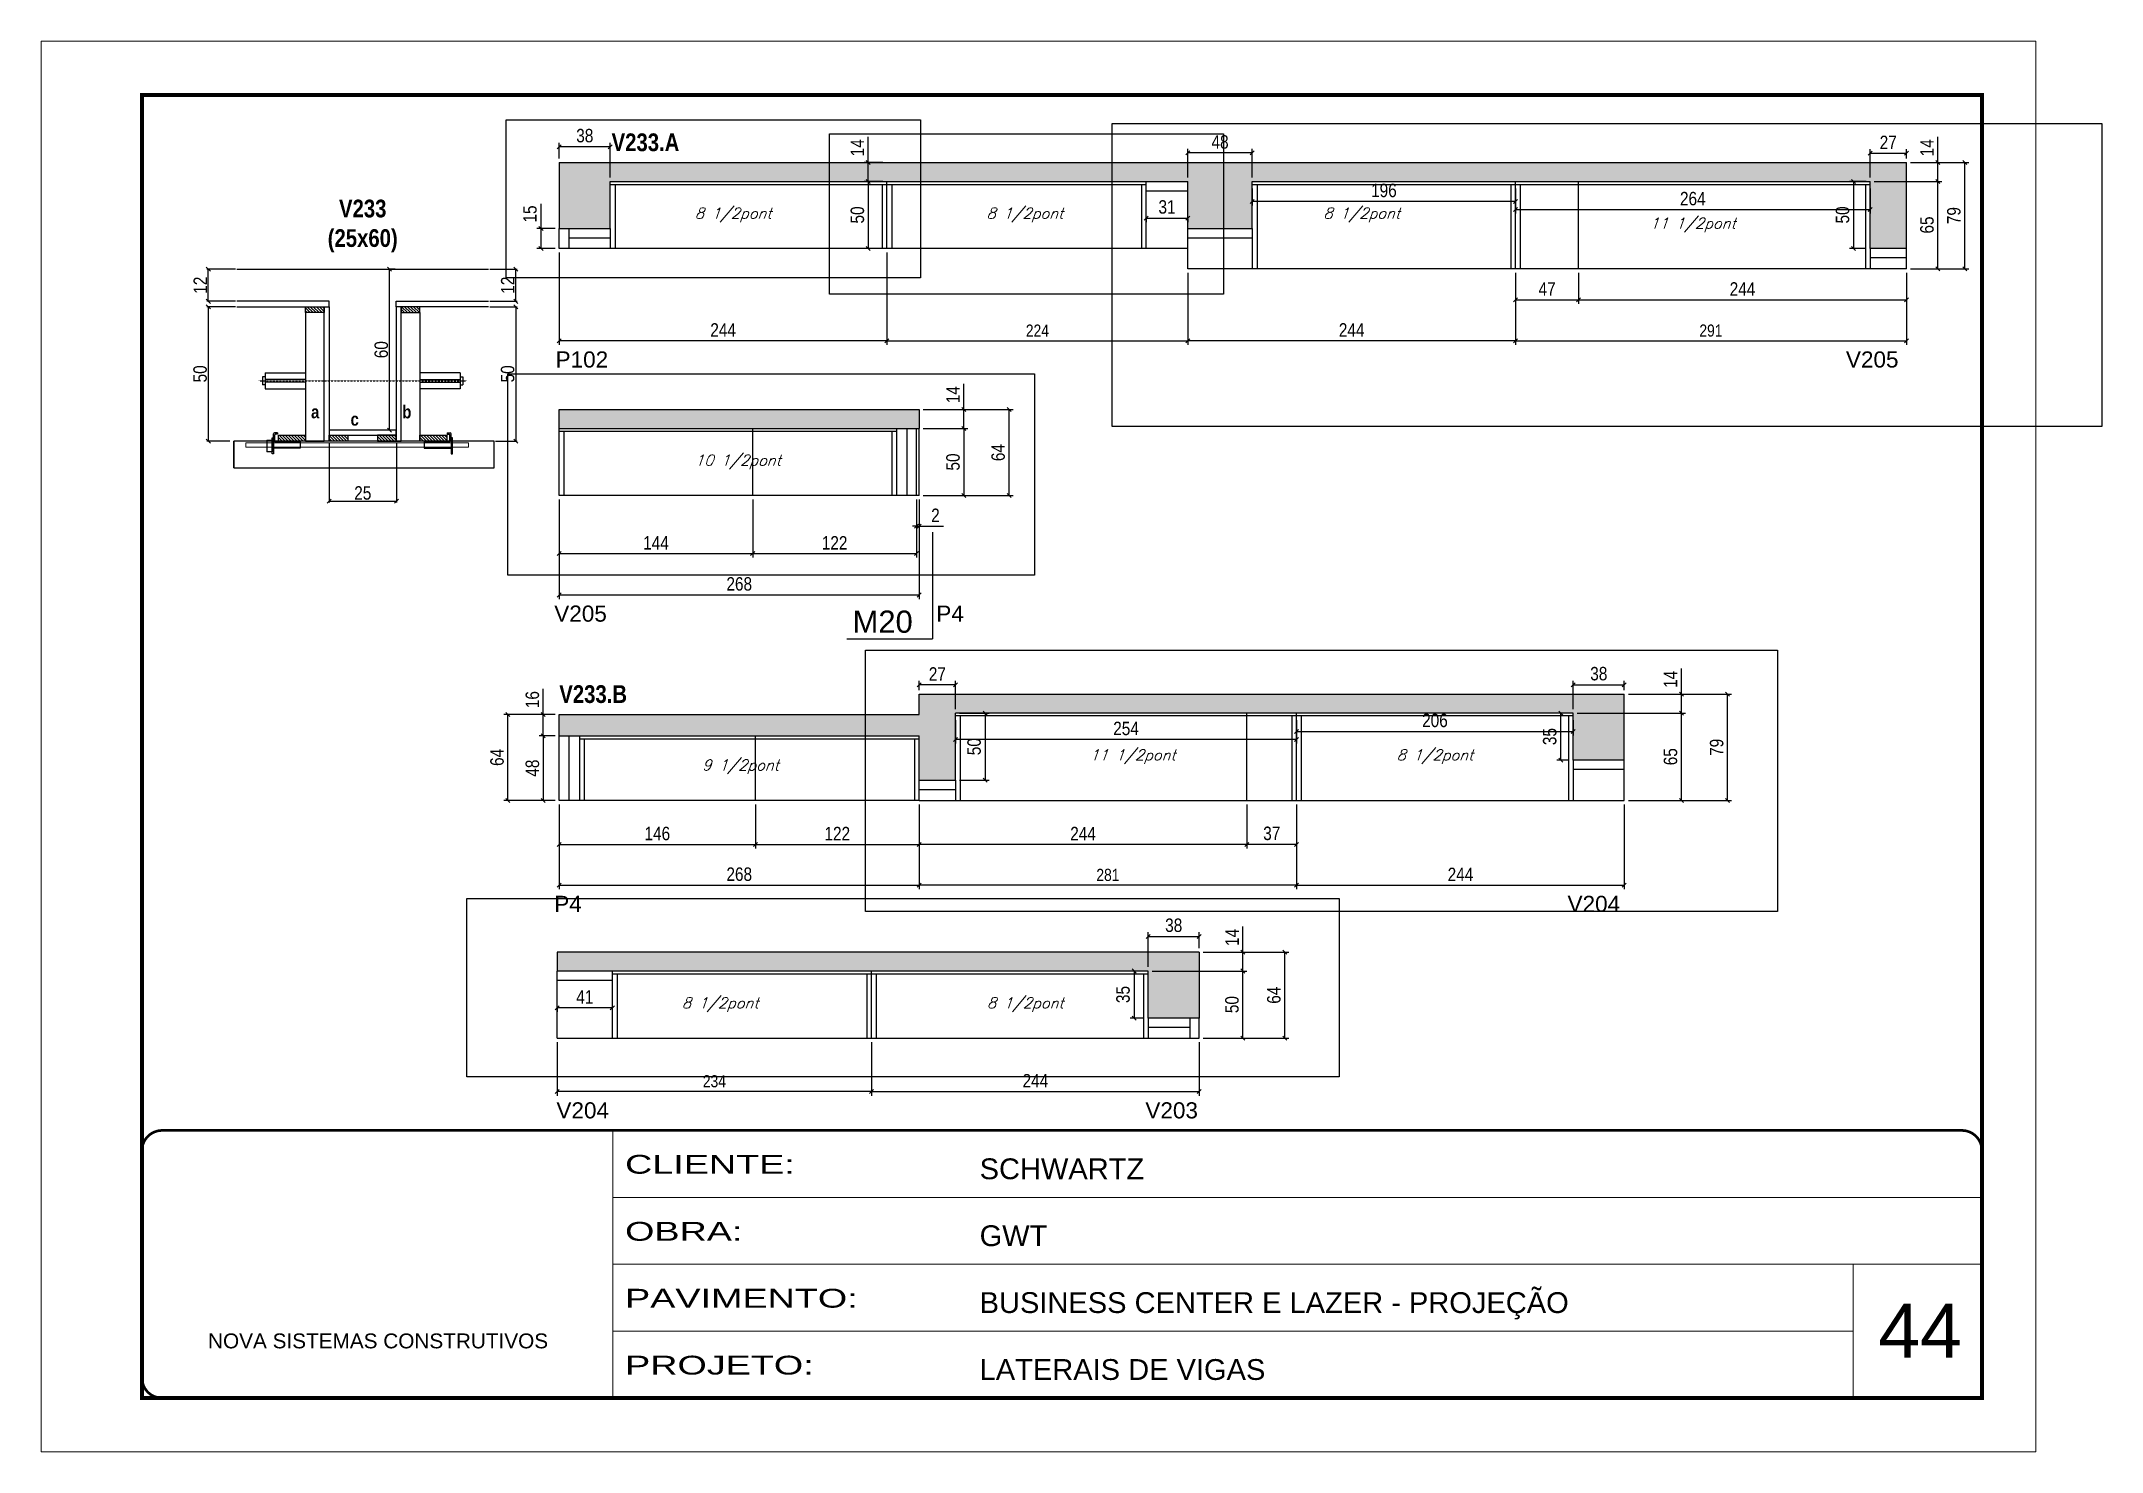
# Model space of a CAD drawing. Extents: x 2603 to 22413, y 1253 to 30260.
# Drawn here: x 7358 to 8892, y 17333 to 18383 of the extents above; entities that cross this region are included whole.
import ezdxf

# ---------------------------------------------------------------- set-up
doc = ezdxf.new("R2010")
doc.units = 0
for name, pattern in [('CONTINUO', [0]), ('DASHED', [0.75, 0.5, -0.25]), ('HIDDEN', [0.375, 0.25, -0.125])]:
    doc.linetypes.add(name, pattern=pattern)
for name, color, linetype in [('5', 5, 'Continuous'), ('barrote', 251, 'Continuous'), ('COTA', 241, 'Continuous'), ('detalhes', 4, 'Continuous'), ('NOMENCLATURA', 7, 'Continuous'), ('Painéis', 200, 'Continuous'), ('presilha', 1, 'Continuous'), ('SARR_2.2x10', 60, 'Continuous'), ('SARR_2.2x7', 40, 'Continuous'), ('SARR_3.5x7', 81, 'Continuous'), ('TENSOR', 3, 'Continuous'), ('texto', 7, 'Continuous')]:
    doc.layers.add(name, color=color, linetype=linetype)
for name, color, linetype, lineweight in [('CARIMBO', 255, 'Continuous', 9), ('CONCRETO', 251, 'Continuous', 25), ('Folhas', 255, 'Continuous', 9), ('SARRAFO DE PRESSAO', 251, 'DASHED', 9), ('SCO-___-LAJ', 2, 'Continuous', 0)]:
    doc.layers.add(name, color=color, linetype=linetype, lineweight=lineweight)
doc.styles.add('ARIAL', font='arial.ttf')
doc.styles.add('COTA TECNICA', font='techl___.ttf', dxfattribs={"height": 10})
doc.styles.add('COTA TECNICA 2X', font='techl___.ttf', dxfattribs={"height": 10})
doc.styles.add('COTA TECNICA-50', font='techl___.ttf', dxfattribs={"height": 9})
doc.styles.add('Romans', font='romans.shx')
doc.styles.get("Standard").update_dxf_attribs({"font": 'arial.ttf'})
doc.styles.add('TECNICA', font='techb___.ttf', dxfattribs={"height": 10})
doc.styles.add('Tecnologia', font='')
doc.styles.get('Tecnologia').set_extended_font_data('Forgotten Futurist')
doc.dimstyles.new('COTA PAINEL-50', dxfattribs={"dimtxt": 9, "dimasz": 3, "dimexe": 3, "dimexo": 3, "dimgap": 3, "dimtad": 1, "dimdec": 1, "dimzin": 12, "dimdsep": 46, "dimtxsty": 'COTA TECNICA-50', "dimblk1": 'OBLIQUE', "dimblk2": 'OBLIQUE', "dimsah": 1, "dimcen": 0.9, "dimclrd": 4, "dimclre": 4, "dimclrt": 240, "dimadec": 1, "dimazin": 3, "dimtfac": 1, "dimtdec": 1, "dimtmove": 0, "dimatfit": 3, "dimfxl": 1, "dimtolj": 1, "dimtzin": 12, "dimarcsym": 0})
doc.dimstyles.new('PAINEL', dxfattribs={"dimtxt": 10, "dimasz": 3, "dimexe": 3, "dimexo": 3, "dimgap": 3, "dimtad": 1, "dimdec": 1, "dimzin": 12, "dimdsep": 46, "dimtxsty": 'COTA TECNICA', "dimblk1": 'OBLIQUE', "dimblk2": 'OBLIQUE', "dimsah": 1, "dimcen": 0.9, "dimclrd": 4, "dimclre": 4, "dimclrt": 240, "dimadec": 1, "dimazin": 3, "dimtfac": 1, "dimtdec": 1, "dimtmove": 0, "dimatfit": 3, "dimfxl": 1, "dimtolj": 1, "dimtzin": 12, "dimarcsym": 0})
doc.dimstyles.new('SECAO', dxfattribs={"dimscale": 0.333333, "dimtxt": 5, "dimasz": 9, "dimexe": 3, "dimexo": 3, "dimgap": 3, "dimtad": 1, "dimdec": 1, "dimlfac": 0.5, "dimzin": 12, "dimdsep": 46, "dimtxsty": 'COTA TECNICA 2X', "dimblk1": 'OBLIQUE', "dimblk2": 'OBLIQUE', "dimsah": 1, "dimcen": 0.9, "dimclrd": 4, "dimclre": 4, "dimclrt": 240, "dimadec": 1, "dimazin": 3, "dimtfac": 1, "dimtdec": 1, "dimtmove": 0, "dimatfit": 3, "dimfxl": 1, "dimtolj": 1, "dimtzin": 12, "dimarcsym": 0})

msp = doc.modelspace()

# ---------------------------------------------------------------- texts
at = {"layer": '5', "linetype": 'Continuous'}
for s, rotation, p in [('P102', 359.99996, (7740.97, 18140.53)), ('V205', 359.99996, (8701.71, 18140.53)), ('V205', 0.00004, (7739.98, 17951.34)), ('P4', 0.00004, (8024.43, 17951.34)), ('P4', 0.00004, (7739.98, 17735.27)), ('V204', 0.00004, (8494.43, 17735.27)), ('V204', 0.00004, (7741.58, 17581.58)), ('V203', 0.00004, (8180.1, 17581.58))]:
    msp.add_text(s, height=12, rotation=rotation, dxfattribs=at).set_placement(p)
at = {"layer": 'CARIMBO', "style": 'ARIAL'}
msp.add_text('44', height=40, dxfattribs=at).set_placement((8725.83, 17403.57))
at = {"layer": 'detalhes', "style": 'TECNICA'}
for s, p in [('a', (7558.88, 18102.7)), ('c', (7588.31, 18097.27)), ('b', (7626.85, 18102.69))]:
    msp.add_text(s, height=9.6, dxfattribs=at).set_placement(p)
at = {"layer": 'NOMENCLATURA', "style": 'TECNICA'}
for s, p in [('V233.A', (7782.67, 18301.6)), ('V233.B', (7743.71, 17890.85))]:
    msp.add_text(s, height=13.2, dxfattribs=at).set_placement(p)
at = {"layer": 'NOMENCLATURA', "linetype": 'Continuous'}
msp.add_text('M20', height=16.5, dxfattribs=at).set_placement((7962.07, 17943.1))
at = {"layer": 'NOMENCLATURA', "insert": (7597.35, 18265.5), "char_height": 13.2, "attachment_point": 2, "style": 'TECNICA'}
msp.add_mtext_dynamic_manual_height_columns('V233\\P(25x60)', width=300.2766, gutter_width=1, heights=[0], dxfattribs=at)
at = {"layer": 'texto', "color": 2, "char_height": 8, "attachment_point": 5, "style": 'Romans'}
for s, insert in [('{\\Q19;\\C256;8 1/2pont}', (7873.21, 18254.08)), ('{\\Q19;\\C256;8 1/2pont}', (8090.41, 18254.08)), ('{\\Q19;\\C256;8 1/2pont}', (8341.21, 18254.08)), ('{\\Q19;\\C256;11 1/2pont}', (8587.71, 18246.58)), ('{\\Q19;\\C256;10 1/2pont}', (7876.71, 18070.23)), ('{\\Q19;\\C256;9 1/2pont}', (7878.71, 17843.33)), ('{\\Q19;\\C256;11 1/2pont}', (8170.71, 17850.83)), ('{\\Q19;\\C256;8 1/2pont}', (8395.71, 17850.83)), ('{\\Q19;\\C256;8 1/2pont}', (7863.52, 17666.27)), ('{\\Q19;\\C256;8 1/2pont}', (8090.71, 17666.27))]:
    msp.add_mtext(s, dxfattribs=dict(at, insert=insert))

# ---------------------------------------------------------------- blocks, each defined once
blk = doc.blocks.new('9999999999')
at = {"color": 30, "linetype": 'CONTINUO'}
for p, q in [((98564.6, 34230.2), (98564.6, 34429.4)), ((98564.6, 34379.6), (99584, 34379.6)), ((98564.6, 34329.8), (99488, 34329.8)), ((99584, 34329.8), (99488, 34329.8)), ((99488, 34329.8), (99488, 34230.2)), ((98564.6, 34280), (99488, 34280))]:
    blk.add_line(p, q, dxfattribs=at)
at = {"color": 30, "linetype": 'CONTINUO', "const_width": 2}
blk.add_lwpolyline([(99584, 34230.2), (99584, 34414.4, 0.414214), (99569, 34429.4), (98229, 34429.4, 0.414214), (98214, 34414.4), (98214, 34245.2, 0.414214), (98229, 34230.2), (99584, 34230.2)], format="xyb", dxfattribs=at)
at = {"layer": 'Folhas'}
blk.add_lwpolyline([(98139, 34190.2), (99624, 34190.2), (99624, 35240.2), (98139, 35240.2)], close=True, dxfattribs=at)
at = {"layer": 'Folhas', "color": 30, "const_width": 3}
blk.add_lwpolyline([(98214, 34230.2), (99584, 34230.2), (99584, 35200.2), (98214, 35200.2)], close=True, dxfattribs=at)
at = {"color": 7, "linetype": 'Continuous', "ltscale": 5, "style": 'ARIAL'}
for s, height, p in [('SCHWARTZ', 15.48, (98837.7, 34393.1)), ('GWT', 15.48, (98837.7, 34343.3)), ('BUSINESS CENTER E LAZER - PROJEÇÃO', 15.483, (98837.7, 34293.5)), ('NOVA SISTEMAS CONSTRUTIVOS', 11.059, (98263.2, 34267.2)), ('LATERAIS DE VIGAS', 15.483, (98837.7, 34243.7))]:
    blk.add_text(s, height=height, dxfattribs=at).set_placement(p)
at = {"layer": 'Folhas', "color": 7, "style": 'Tecnologia', "width": 1.5}
for s, p in [('CLIENTE:', (98573.7, 34397.2)), ('OBRA:', (98573.7, 34347.3)), ('PAVIMENTO:', (98573.7, 34297.5)), ('PROJETO:', (98573.7, 34247.7))]:
    blk.add_text(s, height=14, dxfattribs=at).set_placement(p)
blk = doc.blocks.new('PRESILHA METÁLICA 1')
at = {"layer": 'presilha'}
for p, q in [((0, 13), (6, 13)), ((0, 13), (0, 0)), ((6, 0), (0, 0)), ((6, 15.5), (7.5, 15.5)), ((6, -2.5), (6, 15.5)), ((6, 13), (6, 0)), ((7.5, 10.6), (7.5, 19.9)), ((7.5, 15.5), (7.5, -2.5)), ((37.5, 4.1), (7.5, 4.1)), ((12, 21), (8.6, 21)), ((9, 11.6), (9, 18.9)), ((12, 19.5), (9.6, 19.5)), ((37.5, 11), (9.6, 11)), ((12, 21), (12, 19.5)), ((37.5, 11), (37.5, 4.1)), ((7.5, -2.5), (6, -2.5))]:
    blk.add_line(p, q, dxfattribs=at)
for centre, radius, start, end in [((8.6, 19.9), 1.14, 90, 180), ((9.6, 18.9), 0.57, 90, 180), ((9.6, 11.6), 0.57, 180, 270)]:
    blk.add_arc(centre, radius, start, end, dxfattribs=at)
blk = doc.blocks.new('PRESILHA METÁLICA 2')
at = {"layer": 'presilha'}
for p, q in [((-5.2, 23.5), (-5.2, 22)), ((-5.2, 23.5), (-1.9, 23.5)), ((-30.8, 13.5), (-30.8, 6.6)), ((-30.8, 13.5), (-2.8, 13.5)), ((-30.8, 6.6), (-0.8, 6.6)), ((-5.2, 22), (-2.8, 22)), ((-2.2, 14.1), (-2.2, 21.4)), ((0.8, 18), (-0.8, 18)), ((-0.8, 18), (-0.8, 0)), ((-0.8, 0), (0.8, 0)), ((-0.8, 14.6), (-0.8, 22.4)), ((0.8, 0), (0.8, 18))]:
    blk.add_line(p, q, dxfattribs=at)
for centre, radius, start, end in [((-1.9, 22.4), 1.14, 0, 90), ((-2.8, 21.4), 0.57, 0, 90), ((-2.8, 14.1), 0.57, 270, 0)]:
    blk.add_arc(centre, radius, start, end, dxfattribs=at)
blk = doc.blocks.new('_Oblique')
at = {"color": 0, "linetype": 'ByBlock', "lineweight": -2}
blk.add_line((-0.5, -0.5), (0.5, 0.5), dxfattribs=at)
blk = doc.blocks.new('*D373')
at = {"layer": 'COTA', "color": 4, "lineweight": -2, "transparency": 16777216}
for p, q in [((7692.1, 18185.8), (7712.4, 18185.8)), ((7711.4, 18185.8), (7711.4, 18085.8)), ((7696.2, 18085.8), (7712.4, 18085.8))]:
    blk.add_line(p, q, dxfattribs=at)
at = {"layer": 'Defpoints', "color": 0, "transparency": 16777216}
for p in [(7691.1, 18185.8), (7695.2, 18085.8), (7711.4, 18085.8)]:
    blk.add_point(p, dxfattribs=at)
at = {"layer": 'COTA', "color": 4, "lineweight": -2, "transparency": 16777216, "xscale": 3, "yscale": 3, "zscale": 3}
for p, rotation in [((7711.4, 18185.8), 90), ((7711.4, 18085.8), 270)]:
    blk.add_blockref('_Oblique', p, dxfattribs=dict(at, rotation=rotation))
at = {"layer": 'COTA', "color": 240, "transparency": 16777216, "insert": (7705.3, 18135.8), "char_height": 10, "attachment_point": 5, "rotation": 90, "style": 'COTA TECNICA 2X'}
blk.add_mtext('\\A1;50', dxfattribs=at)
blk = doc.blocks.new('*D374')
at = {"layer": 'COTA', "color": 4, "lineweight": -2, "transparency": 16777216}
for p, q in [((7692.1, 18213.8), (7712.4, 18213.8)), ((7711.4, 18189.8), (7711.4, 18213.8)), ((7692.1, 18189.8), (7712.4, 18189.8))]:
    blk.add_line(p, q, dxfattribs=at)
at = {"layer": 'Defpoints', "color": 0, "transparency": 16777216}
for p in [(7691.1, 18213.8), (7711.4, 18213.8), (7691.1, 18189.8)]:
    blk.add_point(p, dxfattribs=at)
at = {"layer": 'COTA', "color": 4, "lineweight": -2, "transparency": 16777216, "xscale": 3, "yscale": 3, "zscale": 3}
for p, rotation in [((7711.4, 18213.8), 90), ((7711.4, 18189.8), 270)]:
    blk.add_blockref('_Oblique', p, dxfattribs=dict(at, rotation=rotation))
at = {"layer": 'COTA', "color": 240, "transparency": 16777216, "insert": (7705.3, 18201.8), "char_height": 10, "attachment_point": 5, "rotation": 90, "style": 'COTA TECNICA 2X'}
blk.add_mtext('\\A1;12', dxfattribs=at)
blk = doc.blocks.new('*D375')
at = {"layer": 'COTA', "color": 4, "lineweight": -2, "transparency": 16777216}
for p, q in [((7502.7, 18185.8), (7481.4, 18185.8)), ((7482.4, 18185.8), (7482.4, 18085.8)), ((7498.5, 18085.8), (7481.4, 18085.8))]:
    blk.add_line(p, q, dxfattribs=at)
at = {"layer": 'Defpoints', "color": 0, "transparency": 16777216}
for p in [(7503.7, 18185.8), (7482.4, 18085.8), (7499.5, 18085.8)]:
    blk.add_point(p, dxfattribs=at)
at = {"layer": 'COTA', "color": 4, "lineweight": -2, "transparency": 16777216, "xscale": 3, "yscale": 3, "zscale": 3}
for p, rotation in [((7482.4, 18185.8), 90), ((7482.4, 18085.8), 270)]:
    blk.add_blockref('_Oblique', p, dxfattribs=dict(at, rotation=rotation))
at = {"layer": 'COTA', "color": 240, "transparency": 16777216, "insert": (7476.3, 18135.8), "char_height": 10, "attachment_point": 5, "rotation": 90, "style": 'COTA TECNICA 2X'}
blk.add_mtext('\\A1;50', dxfattribs=at)
blk = doc.blocks.new('*D2139')
at = {"layer": 'COTA', "color": 4, "lineweight": -2, "transparency": 16777216}
for p, q in [((7621.4, 18213.8), (7616.3, 18213.8)), ((7617.3, 18093.8), (7617.3, 18213.8)), ((7621.4, 18093.8), (7616.3, 18093.8))]:
    blk.add_line(p, q, dxfattribs=at)
at = {"layer": 'Defpoints', "color": 0, "transparency": 16777216}
for p in [(7617.3, 18213.8), (7622.4, 18213.8), (7622.4, 18093.8)]:
    blk.add_point(p, dxfattribs=at)
at = {"layer": 'COTA', "color": 4, "lineweight": -2, "transparency": 16777216, "xscale": 3, "yscale": 3, "zscale": 3}
for p, rotation in [((7617.3, 18213.8), 90), ((7617.3, 18093.8), 270)]:
    blk.add_blockref('_Oblique', p, dxfattribs=dict(at, rotation=rotation))
at = {"layer": 'COTA', "color": 240, "transparency": 16777216, "insert": (7611.2, 18153.8), "char_height": 10, "attachment_point": 5, "rotation": 90, "style": 'COTA TECNICA 2X'}
blk.add_mtext('\\A1;60', dxfattribs=at)
blk = doc.blocks.new('*D2140')
at = {"layer": 'COTA', "color": 4, "lineweight": -2, "transparency": 16777216}
for p, q in [((7502.7, 18213.8), (7481.4, 18213.8)), ((7482.4, 18189.8), (7482.4, 18213.8)), ((7502.7, 18189.8), (7481.4, 18189.8))]:
    blk.add_line(p, q, dxfattribs=at)
at = {"layer": 'Defpoints', "color": 0, "transparency": 16777216}
for p in [(7482.4, 18213.8), (7503.7, 18213.8), (7503.7, 18189.8)]:
    blk.add_point(p, dxfattribs=at)
at = {"layer": 'COTA', "color": 4, "lineweight": -2, "transparency": 16777216, "xscale": 3, "yscale": 3, "zscale": 3}
for p, rotation in [((7482.4, 18213.8), 90), ((7482.4, 18189.8), 270)]:
    blk.add_blockref('_Oblique', p, dxfattribs=dict(at, rotation=rotation))
at = {"layer": 'COTA', "color": 240, "transparency": 16777216, "insert": (7476.4, 18201.8), "char_height": 10, "attachment_point": 5, "rotation": 90, "style": 'COTA TECNICA 2X'}
blk.add_mtext('\\A1;12', dxfattribs=at)
blk = doc.blocks.new('*D2141')
at = {"layer": 'COTA', "color": 4, "lineweight": -2, "transparency": 16777216}
for p, q in [((7572.4, 18084.8), (7572.4, 18040)), ((7622.4, 18084.8), (7622.4, 18040)), ((7572.4, 18041), (7622.4, 18041))]:
    blk.add_line(p, q, dxfattribs=at)
at = {"layer": 'Defpoints', "color": 0, "transparency": 16777216}
for p in [(7572.4, 18085.8), (7622.4, 18085.8), (7622.4, 18041)]:
    blk.add_point(p, dxfattribs=at)
at = {"layer": 'COTA', "color": 4, "lineweight": -2, "transparency": 16777216, "xscale": 3, "yscale": 3, "zscale": 3, "rotation": 180}
blk.add_blockref('_Oblique', (7572.4, 18041), dxfattribs=at)
at = {"layer": 'COTA', "color": 4, "lineweight": -2, "transparency": 16777216, "xscale": 3, "yscale": 3, "zscale": 3}
blk.add_blockref('_Oblique', (7622.4, 18041), dxfattribs=at)
at = {"layer": 'COTA', "color": 240, "transparency": 16777216, "insert": (7597.4, 18047.1), "char_height": 10, "attachment_point": 5, "style": 'COTA TECNICA 2X'}
blk.add_mtext('\\A1;25', dxfattribs=at)
blk = doc.blocks.new('*D370')
at = {"layer": 'COTA', "color": 4, "linetype": 'ByBlock', "lineweight": -2, "transparency": 16777216}
for p, q in [((7987.7, 18226.1), (7987.7, 18157.4)), ((8211.7, 18211.1), (8211.7, 18157.4)), ((7987.7, 18160.4), (8211.7, 18160.4))]:
    blk.add_line(p, q, dxfattribs=at)
at = {"layer": 'Defpoints', "color": 0, "linetype": 'ByBlock', "transparency": 16777216}
for p in [(7987.7, 18229.1), (8211.7, 18214.1), (8211.7, 18160.4)]:
    blk.add_point(p, dxfattribs=at)
at = {"layer": 'COTA', "color": 4, "linetype": 'ByBlock', "lineweight": -2, "transparency": 16777216, "xscale": 3, "yscale": 3, "zscale": 3, "rotation": 180}
blk.add_blockref('_Oblique', (7987.7, 18160.4), dxfattribs=at)
at = {"layer": 'COTA', "color": 4, "linetype": 'ByBlock', "lineweight": -2, "transparency": 16777216, "xscale": 3, "yscale": 3, "zscale": 3}
blk.add_blockref('_Oblique', (8211.7, 18160.4), dxfattribs=at)
at = {"layer": 'COTA', "color": 240, "linetype": 'ByBlock', "transparency": 16777216, "insert": (8099.7, 18168), "char_height": 9, "attachment_point": 5, "style": 'COTA TECNICA-50'}
blk.add_mtext('\\A1;224', dxfattribs=at)
blk = doc.blocks.new('*D2114')
at = {"layer": 'COTA', "color": 4, "linetype": 'ByBlock', "lineweight": -2, "transparency": 16777216}
for p, q in [((7743.7, 18226.1), (7743.7, 18157.4)), ((7987.7, 18226.1), (7987.7, 18157.4)), ((7987.7, 18160.4), (7743.7, 18160.4))]:
    blk.add_line(p, q, dxfattribs=at)
at = {"layer": 'Defpoints', "color": 0, "linetype": 'ByBlock', "transparency": 16777216}
for p in [(7743.7, 18229.1), (7987.7, 18229.1), (7743.7, 18160.4)]:
    blk.add_point(p, dxfattribs=at)
at = {"layer": 'COTA', "color": 4, "linetype": 'ByBlock', "lineweight": -2, "transparency": 16777216, "xscale": 3, "yscale": 3, "zscale": 3, "rotation": 180}
blk.add_blockref('_Oblique', (7743.7, 18160.4), dxfattribs=at)
at = {"layer": 'COTA', "color": 4, "linetype": 'ByBlock', "lineweight": -2, "transparency": 16777216, "xscale": 3, "yscale": 3, "zscale": 3}
blk.add_blockref('_Oblique', (7987.7, 18160.4), dxfattribs=at)
at = {"layer": 'COTA', "color": 240, "linetype": 'ByBlock', "transparency": 16777216, "insert": (7865.7, 18168.5), "char_height": 10, "attachment_point": 5, "style": 'COTA TECNICA'}
blk.add_mtext('\\A1;244', dxfattribs=at)
blk = doc.blocks.new('*D2115')
at = {"layer": 'COTA', "color": 4, "linetype": 'ByBlock', "lineweight": -2, "transparency": 16777216}
for p, q in [((7730.1, 18244.1), (7730.1, 18262.5)), ((7740.7, 18244.1), (7727.1, 18244.1)), ((7730.1, 18229.1), (7730.1, 18244.1)), ((7740.7, 18229.1), (7727.1, 18229.1))]:
    blk.add_line(p, q, dxfattribs=at)
at = {"layer": 'Defpoints', "color": 0, "linetype": 'ByBlock', "transparency": 16777216}
for p in [(7730.1, 18244.1), (7743.7, 18244.1), (7743.7, 18229.1)]:
    blk.add_point(p, dxfattribs=at)
at = {"layer": 'COTA', "color": 4, "linetype": 'ByBlock', "lineweight": -2, "transparency": 16777216, "xscale": 3, "yscale": 3, "zscale": 3}
for p, rotation in [((7730.1, 18244.1), 90), ((7730.1, 18229.1), 270)]:
    blk.add_blockref('_Oblique', p, dxfattribs=dict(at, rotation=rotation))
at = {"layer": 'COTA', "color": 240, "linetype": 'ByBlock', "transparency": 16777216, "insert": (7721.9, 18254.8), "char_height": 10, "attachment_point": 5, "rotation": 90, "style": 'COTA TECNICA'}
blk.add_mtext('\\A1;15', dxfattribs=at)
blk = doc.blocks.new('*D371')
at = {"layer": 'COTA', "color": 4, "linetype": 'ByBlock', "lineweight": -2, "transparency": 16777216}
for p, q in [((8455.7, 18211.1), (8455.7, 18157.4)), ((8746.7, 18211.1), (8746.7, 18157.4)), ((8455.7, 18160.4), (8746.7, 18160.4))]:
    blk.add_line(p, q, dxfattribs=at)
at = {"layer": 'Defpoints', "color": 0, "linetype": 'ByBlock', "transparency": 16777216}
for p in [(8455.7, 18214.1), (8746.7, 18214.1), (8746.7, 18160.4)]:
    blk.add_point(p, dxfattribs=at)
at = {"layer": 'COTA', "color": 4, "linetype": 'ByBlock', "lineweight": -2, "transparency": 16777216, "xscale": 3, "yscale": 3, "zscale": 3, "rotation": 180}
blk.add_blockref('_Oblique', (8455.7, 18160.4), dxfattribs=at)
at = {"layer": 'COTA', "color": 4, "linetype": 'ByBlock', "lineweight": -2, "transparency": 16777216, "xscale": 3, "yscale": 3, "zscale": 3}
blk.add_blockref('_Oblique', (8746.7, 18160.4), dxfattribs=at)
at = {"layer": 'COTA', "color": 240, "linetype": 'ByBlock', "transparency": 16777216, "insert": (8601.2, 18168), "char_height": 9, "attachment_point": 5, "style": 'COTA TECNICA-50'}
blk.add_mtext('\\A1;291', dxfattribs=at)
blk = doc.blocks.new('*D2116')
at = {"layer": 'COTA', "color": 4, "linetype": 'ByBlock', "lineweight": -2, "transparency": 16777216}
for p, q in [((8211.7, 18211.1), (8211.7, 18157.4)), ((8455.7, 18211.1), (8455.7, 18157.4)), ((8455.7, 18160.4), (8211.7, 18160.4))]:
    blk.add_line(p, q, dxfattribs=at)
at = {"layer": 'Defpoints', "color": 0, "linetype": 'ByBlock', "transparency": 16777216}
for p in [(8211.7, 18214.1), (8455.7, 18214.1), (8211.7, 18160.4)]:
    blk.add_point(p, dxfattribs=at)
at = {"layer": 'COTA', "color": 4, "linetype": 'ByBlock', "lineweight": -2, "transparency": 16777216, "xscale": 3, "yscale": 3, "zscale": 3, "rotation": 180}
blk.add_blockref('_Oblique', (8211.7, 18160.4), dxfattribs=at)
at = {"layer": 'COTA', "color": 4, "linetype": 'ByBlock', "lineweight": -2, "transparency": 16777216, "xscale": 3, "yscale": 3, "zscale": 3}
blk.add_blockref('_Oblique', (8455.7, 18160.4), dxfattribs=at)
at = {"layer": 'COTA', "color": 240, "linetype": 'ByBlock', "transparency": 16777216, "insert": (8333.7, 18168.5), "char_height": 10, "attachment_point": 5, "style": 'COTA TECNICA'}
blk.add_mtext('\\A1;244', dxfattribs=at)
blk = doc.blocks.new('*D2117')
at = {"layer": 'COTA', "color": 4, "linetype": 'ByBlock', "lineweight": -2, "transparency": 16777216}
for p, q in [((8180.7, 18251.7), (8211.7, 18251.7)), ((8180.7, 18251.1), (8180.7, 18248.7)), ((8211.7, 18251.1), (8211.7, 18248.7))]:
    blk.add_line(p, q, dxfattribs=at)
at = {"layer": 'Defpoints', "color": 0, "linetype": 'ByBlock', "transparency": 16777216}
for p in [(8180.7, 18254.1), (8211.7, 18254.1), (8211.7, 18251.7)]:
    blk.add_point(p, dxfattribs=at)
at = {"layer": 'COTA', "color": 4, "linetype": 'ByBlock', "lineweight": -2, "transparency": 16777216, "xscale": 3, "yscale": 3, "zscale": 3, "rotation": 180}
blk.add_blockref('_Oblique', (8180.7, 18251.7), dxfattribs=at)
at = {"layer": 'COTA', "color": 4, "linetype": 'ByBlock', "lineweight": -2, "transparency": 16777216, "xscale": 3, "yscale": 3, "zscale": 3}
blk.add_blockref('_Oblique', (8211.7, 18251.7), dxfattribs=at)
at = {"layer": 'COTA', "color": 240, "linetype": 'ByBlock', "transparency": 16777216, "insert": (8196.2, 18260), "char_height": 10, "attachment_point": 5, "style": 'COTA TECNICA'}
blk.add_mtext('\\A1;31', dxfattribs=at)
blk = doc.blocks.new('*D2118')
at = {"layer": 'COTA', "color": 4, "linetype": 'ByBlock', "lineweight": -2, "transparency": 16777216}
for p, q in [((8211.7, 18282.1), (8211.7, 18303.3)), ((8259.7, 18300.3), (8211.7, 18300.3)), ((8259.7, 18282.1), (8259.7, 18303.3))]:
    blk.add_line(p, q, dxfattribs=at)
at = {"layer": 'Defpoints', "color": 0, "linetype": 'ByBlock', "transparency": 16777216}
for p in [(8211.7, 18300.3), (8211.7, 18279.1), (8259.7, 18279.1)]:
    blk.add_point(p, dxfattribs=at)
at = {"layer": 'COTA', "color": 4, "linetype": 'ByBlock', "lineweight": -2, "transparency": 16777216, "xscale": 3, "yscale": 3, "zscale": 3, "rotation": 180}
blk.add_blockref('_Oblique', (8211.7, 18300.3), dxfattribs=at)
at = {"layer": 'COTA', "color": 4, "linetype": 'ByBlock', "lineweight": -2, "transparency": 16777216, "xscale": 3, "yscale": 3, "zscale": 3}
blk.add_blockref('_Oblique', (8259.7, 18300.3), dxfattribs=at)
at = {"layer": 'COTA', "color": 240, "linetype": 'ByBlock', "transparency": 16777216, "insert": (8235.7, 18308.4), "char_height": 10, "attachment_point": 5, "style": 'COTA TECNICA'}
blk.add_mtext('\\A1;48', dxfattribs=at)
blk = doc.blocks.new('*D2119')
at = {"layer": 'COTA', "color": 4, "linetype": 'ByBlock', "lineweight": -2, "transparency": 16777216}
for p, q in [((7743.7, 18296.1), (7743.7, 18307.9)), ((7781.7, 18304.9), (7743.7, 18304.9)), ((7781.7, 18282.1), (7781.7, 18307.9))]:
    blk.add_line(p, q, dxfattribs=at)
at = {"layer": 'Defpoints', "color": 0, "linetype": 'ByBlock', "transparency": 16777216}
for p in [(7743.7, 18304.9), (7743.7, 18293.1), (7781.7, 18279.1)]:
    blk.add_point(p, dxfattribs=at)
at = {"layer": 'COTA', "color": 4, "linetype": 'ByBlock', "lineweight": -2, "transparency": 16777216, "xscale": 3, "yscale": 3, "zscale": 3, "rotation": 180}
blk.add_blockref('_Oblique', (7743.7, 18304.9), dxfattribs=at)
at = {"layer": 'COTA', "color": 4, "linetype": 'ByBlock', "lineweight": -2, "transparency": 16777216, "xscale": 3, "yscale": 3, "zscale": 3}
blk.add_blockref('_Oblique', (7781.7, 18304.9), dxfattribs=at)
at = {"layer": 'COTA', "color": 240, "linetype": 'ByBlock', "transparency": 16777216, "insert": (7762.7, 18313.1), "char_height": 10, "attachment_point": 5, "style": 'COTA TECNICA'}
blk.add_mtext('\\A1;38', dxfattribs=at)
blk = doc.blocks.new('*D2120')
at = {"layer": 'COTA', "color": 4, "linetype": 'ByBlock', "lineweight": -2, "transparency": 16777216}
for p, q in [((8719.7, 18282.1), (8719.7, 18303.1)), ((8719.7, 18300.1), (8746.7, 18300.1)), ((8746.7, 18296.1), (8746.7, 18303.1))]:
    blk.add_line(p, q, dxfattribs=at)
at = {"layer": 'Defpoints', "color": 0, "linetype": 'ByBlock', "transparency": 16777216}
for p in [(8746.7, 18300.1), (8746.7, 18293.1), (8719.7, 18279.1)]:
    blk.add_point(p, dxfattribs=at)
at = {"layer": 'COTA', "color": 4, "linetype": 'ByBlock', "lineweight": -2, "transparency": 16777216, "xscale": 3, "yscale": 3, "zscale": 3, "rotation": 180}
blk.add_blockref('_Oblique', (8719.7, 18300.1), dxfattribs=at)
at = {"layer": 'COTA', "color": 4, "linetype": 'ByBlock', "lineweight": -2, "transparency": 16777216, "xscale": 3, "yscale": 3, "zscale": 3}
blk.add_blockref('_Oblique', (8746.7, 18300.1), dxfattribs=at)
at = {"layer": 'COTA', "color": 240, "linetype": 'ByBlock', "transparency": 16777216, "insert": (8733.2, 18308.1), "char_height": 10, "attachment_point": 5, "style": 'COTA TECNICA'}
blk.add_mtext('\\A1;27', dxfattribs=at)
blk = doc.blocks.new('*D2121')
at = {"layer": 'COTA', "color": 4, "linetype": 'ByBlock', "lineweight": -2, "transparency": 16777216}
for p, q in [((8716.7, 18279.1), (8704.3, 18279.1)), ((8707.3, 18279.1), (8707.3, 18229.1)), ((8716.7, 18229.1), (8704.3, 18229.1))]:
    blk.add_line(p, q, dxfattribs=at)
at = {"layer": 'Defpoints', "color": 0, "linetype": 'ByBlock', "transparency": 16777216}
for p in [(8719.7, 18279.1), (8707.3, 18229.1), (8719.7, 18229.1)]:
    blk.add_point(p, dxfattribs=at)
at = {"layer": 'COTA', "color": 4, "linetype": 'ByBlock', "lineweight": -2, "transparency": 16777216, "xscale": 3, "yscale": 3, "zscale": 3}
for p, rotation in [((8707.3, 18279.1), 90), ((8707.3, 18229.1), 270)]:
    blk.add_blockref('_Oblique', p, dxfattribs=dict(at, rotation=rotation))
at = {"layer": 'COTA', "color": 240, "linetype": 'ByBlock', "transparency": 16777216, "insert": (8699.2, 18254.1), "char_height": 10, "attachment_point": 5, "rotation": 90, "style": 'COTA TECNICA'}
blk.add_mtext('\\A1;50', dxfattribs=at)
blk = doc.blocks.new('*D2122')
at = {"layer": 'COTA', "color": 4, "linetype": 'ByBlock', "lineweight": -2, "transparency": 16777216}
for p, q in [((8722.7, 18279.1), (8773.2, 18279.1)), ((8770.2, 18214.1), (8770.2, 18279.1)), ((8749.7, 18214.1), (8773.2, 18214.1))]:
    blk.add_line(p, q, dxfattribs=at)
at = {"layer": 'Defpoints', "color": 0, "linetype": 'ByBlock', "transparency": 16777216}
for p in [(8719.7, 18279.1), (8770.2, 18279.1), (8746.7, 18214.1)]:
    blk.add_point(p, dxfattribs=at)
at = {"layer": 'COTA', "color": 4, "linetype": 'ByBlock', "lineweight": -2, "transparency": 16777216, "xscale": 3, "yscale": 3, "zscale": 3}
for p, rotation in [((8770.2, 18279.1), 90), ((8770.2, 18214.1), 270)]:
    blk.add_blockref('_Oblique', p, dxfattribs=dict(at, rotation=rotation))
at = {"layer": 'COTA', "color": 240, "linetype": 'ByBlock', "transparency": 16777216, "insert": (8762.1, 18246.6), "char_height": 10, "attachment_point": 5, "rotation": 90, "style": 'COTA TECNICA'}
blk.add_mtext('\\A1;65', dxfattribs=at)
blk = doc.blocks.new('*D2123')
at = {"layer": 'COTA', "color": 4, "linetype": 'ByBlock', "lineweight": -2, "transparency": 16777216}
for p, q in [((8770.2, 18293.1), (8770.2, 18312.2)), ((8749.7, 18293.1), (8773.2, 18293.1)), ((8770.2, 18279.1), (8770.2, 18293.1)), ((8722.7, 18279.1), (8773.2, 18279.1))]:
    blk.add_line(p, q, dxfattribs=at)
at = {"layer": 'Defpoints', "color": 0, "linetype": 'ByBlock', "transparency": 16777216}
for p in [(8746.7, 18293.1), (8770.2, 18293.1), (8719.7, 18279.1)]:
    blk.add_point(p, dxfattribs=at)
at = {"layer": 'COTA', "color": 4, "linetype": 'ByBlock', "lineweight": -2, "transparency": 16777216, "xscale": 3, "yscale": 3, "zscale": 3}
for p, rotation in [((8770.2, 18293.1), 90), ((8770.2, 18279.1), 270)]:
    blk.add_blockref('_Oblique', p, dxfattribs=dict(at, rotation=rotation))
at = {"layer": 'COTA', "color": 240, "linetype": 'ByBlock', "transparency": 16777216, "insert": (8762.1, 18304.1), "char_height": 10, "attachment_point": 5, "rotation": 90, "style": 'COTA TECNICA'}
blk.add_mtext('\\A1;14', dxfattribs=at)
blk = doc.blocks.new('*D372')
at = {"layer": 'COTA', "color": 4, "linetype": 'ByBlock', "lineweight": -2, "transparency": 16777216}
for p, q in [((8749.7, 18293.1), (8793.2, 18293.1)), ((8790.2, 18214.1), (8790.2, 18293.1)), ((8749.7, 18214.1), (8793.2, 18214.1))]:
    blk.add_line(p, q, dxfattribs=at)
at = {"layer": 'Defpoints', "color": 0, "linetype": 'ByBlock', "transparency": 16777216}
for p in [(8746.7, 18293.1), (8790.2, 18293.1), (8746.7, 18214.1)]:
    blk.add_point(p, dxfattribs=at)
at = {"layer": 'COTA', "color": 4, "linetype": 'ByBlock', "lineweight": -2, "transparency": 16777216, "xscale": 3, "yscale": 3, "zscale": 3}
for p, rotation in [((8790.2, 18293.1), 90), ((8790.2, 18214.1), 270)]:
    blk.add_blockref('_Oblique', p, dxfattribs=dict(at, rotation=rotation))
at = {"layer": 'COTA', "color": 240, "linetype": 'ByBlock', "transparency": 16777216, "insert": (8782.1, 18253.6), "char_height": 10, "attachment_point": 5, "rotation": 90, "style": 'COTA TECNICA'}
blk.add_mtext('\\A1;79', dxfattribs=at)
blk = doc.blocks.new('*D2124')
at = {"layer": 'COTA', "color": 4, "linetype": 'ByBlock', "lineweight": -2, "transparency": 16777216}
for p, q in [((8455.7, 18211.1), (8455.7, 18188)), ((8502.7, 18211.1), (8502.7, 18188)), ((8455.7, 18191), (8502.7, 18191))]:
    blk.add_line(p, q, dxfattribs=at)
at = {"layer": 'Defpoints', "color": 0, "linetype": 'ByBlock', "transparency": 16777216}
for p in [(8455.7, 18214.1), (8502.7, 18214.1), (8502.7, 18191)]:
    blk.add_point(p, dxfattribs=at)
at = {"layer": 'COTA', "color": 4, "linetype": 'ByBlock', "lineweight": -2, "transparency": 16777216, "xscale": 3, "yscale": 3, "zscale": 3, "rotation": 180}
blk.add_blockref('_Oblique', (8455.7, 18191), dxfattribs=at)
at = {"layer": 'COTA', "color": 4, "linetype": 'ByBlock', "lineweight": -2, "transparency": 16777216, "xscale": 3, "yscale": 3, "zscale": 3}
blk.add_blockref('_Oblique', (8502.7, 18191), dxfattribs=at)
at = {"layer": 'COTA', "color": 240, "linetype": 'ByBlock', "transparency": 16777216, "insert": (8479.2, 18199), "char_height": 10, "attachment_point": 5, "style": 'COTA TECNICA'}
blk.add_mtext('\\A1;47', dxfattribs=at)
blk = doc.blocks.new('*D2125')
at = {"layer": 'COTA', "color": 4, "linetype": 'ByBlock', "lineweight": -2, "transparency": 16777216}
for p, q in [((8502.7, 18211.1), (8502.7, 18188)), ((8746.7, 18211.1), (8746.7, 18188)), ((8502.7, 18191), (8746.7, 18191))]:
    blk.add_line(p, q, dxfattribs=at)
at = {"layer": 'Defpoints', "color": 0, "linetype": 'ByBlock', "transparency": 16777216}
for p in [(8502.7, 18214.1), (8746.7, 18214.1), (8746.7, 18191)]:
    blk.add_point(p, dxfattribs=at)
at = {"layer": 'COTA', "color": 4, "linetype": 'ByBlock', "lineweight": -2, "transparency": 16777216, "xscale": 3, "yscale": 3, "zscale": 3, "rotation": 180}
blk.add_blockref('_Oblique', (8502.7, 18191), dxfattribs=at)
at = {"layer": 'COTA', "color": 4, "linetype": 'ByBlock', "lineweight": -2, "transparency": 16777216, "xscale": 3, "yscale": 3, "zscale": 3}
blk.add_blockref('_Oblique', (8746.7, 18191), dxfattribs=at)
at = {"layer": 'COTA', "color": 240, "linetype": 'ByBlock', "transparency": 16777216, "insert": (8624.7, 18199), "char_height": 10, "attachment_point": 5, "style": 'COTA TECNICA'}
blk.add_mtext('\\A1;244', dxfattribs=at)
blk = doc.blocks.new('*D2127')
at = {"layer": 'COTA', "color": 4, "linetype": 'ByBlock', "lineweight": -2, "transparency": 16777216}
for p, q in [((7743.7, 18042.2), (7743.7, 17968.2)), ((8011.7, 18042.2), (8011.7, 17968.2)), ((7743.7, 17971.2), (8011.7, 17971.2))]:
    blk.add_line(p, q, dxfattribs=at)
at = {"layer": 'Defpoints', "color": 0, "linetype": 'ByBlock', "transparency": 16777216}
for p in [(7743.7, 18045.2), (8011.7, 18045.2), (8011.7, 17971.2)]:
    blk.add_point(p, dxfattribs=at)
at = {"layer": 'COTA', "color": 4, "linetype": 'ByBlock', "lineweight": -2, "transparency": 16777216, "xscale": 3, "yscale": 3, "zscale": 3, "rotation": 180}
blk.add_blockref('_Oblique', (7743.7, 17971.2), dxfattribs=at)
at = {"layer": 'COTA', "color": 4, "linetype": 'ByBlock', "lineweight": -2, "transparency": 16777216, "xscale": 3, "yscale": 3, "zscale": 3}
blk.add_blockref('_Oblique', (8011.7, 17971.2), dxfattribs=at)
at = {"layer": 'COTA', "color": 240, "linetype": 'ByBlock', "transparency": 16777216, "insert": (7877.7, 17979.4), "char_height": 10, "attachment_point": 5, "style": 'COTA TECNICA'}
blk.add_mtext('\\A1;268', dxfattribs=at)
blk = doc.blocks.new('*D2128')
at = {"layer": 'COTA', "color": 4, "linetype": 'ByBlock', "lineweight": -2, "transparency": 16777216}
for p, q in [((8009.7, 18042.2), (8009.7, 18019.5)), ((8011.7, 18042.2), (8011.7, 18019.5)), ((8009.7, 18022.5), (8006.7, 18022.5)), ((8009.7, 18022.5), (8011.7, 18022.5)), ((8011.7, 18022.5), (8029.8, 18022.5))]:
    blk.add_line(p, q, dxfattribs=at)
at = {"layer": 'Defpoints', "color": 0, "linetype": 'ByBlock', "transparency": 16777216}
for p in [(8009.7, 18045.2), (8011.7, 18045.2), (8011.7, 18022.5)]:
    blk.add_point(p, dxfattribs=at)
at = {"layer": 'COTA', "color": 4, "linetype": 'ByBlock', "lineweight": -2, "transparency": 16777216, "xscale": 3, "yscale": 3, "zscale": 3}
blk.add_blockref('_Oblique', (8009.7, 18022.5), dxfattribs=at)
at = {"layer": 'COTA', "color": 4, "linetype": 'ByBlock', "lineweight": -2, "transparency": 16777216, "xscale": 3, "yscale": 3, "zscale": 3, "rotation": 180}
blk.add_blockref('_Oblique', (8011.7, 18022.5), dxfattribs=at)
at = {"layer": 'COTA', "color": 240, "linetype": 'ByBlock', "transparency": 16777216, "insert": (8023.8, 18030.5), "char_height": 10, "attachment_point": 5, "style": 'COTA TECNICA'}
blk.add_mtext('\\A1;2', dxfattribs=at)
blk = doc.blocks.new('*D2081')
at = {"layer": 'COTA', "color": 4, "linetype": 'ByBlock', "lineweight": -2, "transparency": 16777216}
for p, q in [((7743.7, 18042.2), (7743.7, 17999)), ((7887.7, 18042.2), (7887.7, 17999)), ((7743.7, 18002), (7887.7, 18002))]:
    blk.add_line(p, q, dxfattribs=at)
at = {"layer": 'Defpoints', "color": 0, "linetype": 'ByBlock', "transparency": 16777216}
for p in [(7743.7, 18045.2), (7887.7, 18045.2), (7887.7, 18002)]:
    blk.add_point(p, dxfattribs=at)
at = {"layer": 'COTA', "color": 4, "linetype": 'ByBlock', "lineweight": -2, "transparency": 16777216, "xscale": 3, "yscale": 3, "zscale": 3, "rotation": 180}
blk.add_blockref('_Oblique', (7743.7, 18002), dxfattribs=at)
at = {"layer": 'COTA', "color": 4, "linetype": 'ByBlock', "lineweight": -2, "transparency": 16777216, "xscale": 3, "yscale": 3, "zscale": 3}
blk.add_blockref('_Oblique', (7887.7, 18002), dxfattribs=at)
at = {"layer": 'COTA', "color": 240, "linetype": 'ByBlock', "transparency": 16777216, "insert": (7815.7, 18010), "char_height": 10, "attachment_point": 5, "style": 'COTA TECNICA'}
blk.add_mtext('\\A1;144', dxfattribs=at)
blk = doc.blocks.new('*D2082')
at = {"layer": 'COTA', "color": 4, "linetype": 'ByBlock', "lineweight": -2, "transparency": 16777216}
for p, q in [((7887.7, 18042.2), (7887.7, 17999)), ((8009.7, 18042.2), (8009.7, 17999)), ((7887.7, 18002), (8009.7, 18002))]:
    blk.add_line(p, q, dxfattribs=at)
at = {"layer": 'Defpoints', "color": 0, "linetype": 'ByBlock', "transparency": 16777216}
for p in [(7887.7, 18045.2), (8009.7, 18045.2), (8009.7, 18002)]:
    blk.add_point(p, dxfattribs=at)
at = {"layer": 'COTA', "color": 4, "linetype": 'ByBlock', "lineweight": -2, "transparency": 16777216, "xscale": 3, "yscale": 3, "zscale": 3, "rotation": 180}
blk.add_blockref('_Oblique', (7887.7, 18002), dxfattribs=at)
at = {"layer": 'COTA', "color": 4, "linetype": 'ByBlock', "lineweight": -2, "transparency": 16777216, "xscale": 3, "yscale": 3, "zscale": 3}
blk.add_blockref('_Oblique', (8009.7, 18002), dxfattribs=at)
at = {"layer": 'COTA', "color": 240, "linetype": 'ByBlock', "transparency": 16777216, "insert": (7948.7, 18010), "char_height": 10, "attachment_point": 5, "style": 'COTA TECNICA'}
blk.add_mtext('\\A1;122', dxfattribs=at)
blk = doc.blocks.new('*D2083')
at = {"layer": 'COTA', "color": 4, "linetype": 'ByBlock', "lineweight": -2, "transparency": 16777216}
for p, q in [((7984.7, 18279.1), (7970.8, 18279.1)), ((7973.8, 18279.1), (7973.8, 18229.1)), ((7984.7, 18229.1), (7970.8, 18229.1))]:
    blk.add_line(p, q, dxfattribs=at)
at = {"layer": 'Defpoints', "color": 0, "linetype": 'ByBlock', "transparency": 16777216}
for p in [(7987.7, 18279.1), (7973.8, 18229.1), (7987.7, 18229.1)]:
    blk.add_point(p, dxfattribs=at)
at = {"layer": 'COTA', "color": 4, "linetype": 'ByBlock', "lineweight": -2, "transparency": 16777216, "xscale": 3, "yscale": 3, "zscale": 3}
for p, rotation in [((7973.8, 18279.1), 90), ((7973.8, 18229.1), 270)]:
    blk.add_blockref('_Oblique', p, dxfattribs=dict(at, rotation=rotation))
at = {"layer": 'COTA', "color": 240, "linetype": 'ByBlock', "transparency": 16777216, "insert": (7965.7, 18254.1), "char_height": 10, "attachment_point": 5, "rotation": 90, "style": 'COTA TECNICA'}
blk.add_mtext('\\A1;50', dxfattribs=at)
blk = doc.blocks.new('*D2084')
at = {"layer": 'COTA', "color": 4, "linetype": 'ByBlock', "lineweight": -2, "transparency": 16777216}
for p, q in [((8014.7, 18095.2), (8048, 18095.2)), ((8045, 18095.2), (8045, 18045.2)), ((8014.7, 18045.2), (8048, 18045.2))]:
    blk.add_line(p, q, dxfattribs=at)
at = {"layer": 'Defpoints', "color": 0, "linetype": 'ByBlock', "transparency": 16777216}
for p in [(8011.7, 18095.2), (8011.7, 18045.2), (8045, 18045.2)]:
    blk.add_point(p, dxfattribs=at)
at = {"layer": 'COTA', "color": 4, "linetype": 'ByBlock', "lineweight": -2, "transparency": 16777216, "xscale": 3, "yscale": 3, "zscale": 3}
for p, rotation in [((8045, 18095.2), 90), ((8045, 18045.2), 270)]:
    blk.add_blockref('_Oblique', p, dxfattribs=dict(at, rotation=rotation))
at = {"layer": 'COTA', "color": 240, "linetype": 'ByBlock', "transparency": 16777216, "insert": (8036.9, 18070.2), "char_height": 10, "attachment_point": 5, "rotation": 90, "style": 'COTA TECNICA'}
blk.add_mtext('\\A1;50', dxfattribs=at)
blk = doc.blocks.new('*D2085')
at = {"layer": 'COTA', "color": 4, "linetype": 'ByBlock', "lineweight": -2, "transparency": 16777216}
for p, q in [((8045, 18109.2), (8045, 18128.4)), ((8014.7, 18109.2), (8048, 18109.2)), ((8045, 18095.2), (8045, 18109.2)), ((8014.7, 18095.2), (8048, 18095.2))]:
    blk.add_line(p, q, dxfattribs=at)
at = {"layer": 'Defpoints', "color": 0, "linetype": 'ByBlock', "transparency": 16777216}
for p in [(8011.7, 18109.2), (8045, 18109.2), (8011.7, 18095.2)]:
    blk.add_point(p, dxfattribs=at)
at = {"layer": 'COTA', "color": 4, "linetype": 'ByBlock', "lineweight": -2, "transparency": 16777216, "xscale": 3, "yscale": 3, "zscale": 3}
for p, rotation in [((8045, 18109.2), 90), ((8045, 18095.2), 270)]:
    blk.add_blockref('_Oblique', p, dxfattribs=dict(at, rotation=rotation))
at = {"layer": 'COTA', "color": 240, "linetype": 'ByBlock', "transparency": 16777216, "insert": (8036.9, 18120.3), "char_height": 10, "attachment_point": 5, "rotation": 90, "style": 'COTA TECNICA'}
blk.add_mtext('\\A1;14', dxfattribs=at)
blk = doc.blocks.new('*D2086')
at = {"layer": 'COTA', "color": 4, "linetype": 'ByBlock', "lineweight": -2, "transparency": 16777216}
for p, q in [((8014.7, 18109.2), (8081.6, 18109.2)), ((8078.6, 18045.2), (8078.6, 18109.2)), ((8014.7, 18045.2), (8081.6, 18045.2))]:
    blk.add_line(p, q, dxfattribs=at)
at = {"layer": 'Defpoints', "color": 0, "linetype": 'ByBlock', "transparency": 16777216}
for p in [(8011.7, 18109.2), (8078.6, 18109.2), (8011.7, 18045.2)]:
    blk.add_point(p, dxfattribs=at)
at = {"layer": 'COTA', "color": 4, "linetype": 'ByBlock', "lineweight": -2, "transparency": 16777216, "xscale": 3, "yscale": 3, "zscale": 3}
for p, rotation in [((8078.6, 18109.2), 90), ((8078.6, 18045.2), 270)]:
    blk.add_blockref('_Oblique', p, dxfattribs=dict(at, rotation=rotation))
at = {"layer": 'COTA', "color": 240, "linetype": 'ByBlock', "transparency": 16777216, "insert": (8070.5, 18077.2), "char_height": 10, "attachment_point": 5, "rotation": 90, "style": 'COTA TECNICA'}
blk.add_mtext('\\A1;64', dxfattribs=at)
blk = doc.blocks.new('*D2087')
at = {"layer": 'COTA', "color": 4, "linetype": 'ByBlock', "lineweight": -2, "transparency": 16777216}
for p, q in [((7743.7, 17815.3), (7743.7, 17752.2)), ((8011.7, 17815.3), (8011.7, 17752.2)), ((7743.7, 17755.2), (8011.7, 17755.2))]:
    blk.add_line(p, q, dxfattribs=at)
at = {"layer": 'Defpoints', "color": 0, "linetype": 'ByBlock', "transparency": 16777216}
for p in [(7743.7, 17818.3), (8011.7, 17818.3), (8011.7, 17755.2)]:
    blk.add_point(p, dxfattribs=at)
at = {"layer": 'COTA', "color": 4, "linetype": 'ByBlock', "lineweight": -2, "transparency": 16777216, "xscale": 3, "yscale": 3, "zscale": 3, "rotation": 180}
blk.add_blockref('_Oblique', (7743.7, 17755.2), dxfattribs=at)
at = {"layer": 'COTA', "color": 4, "linetype": 'ByBlock', "lineweight": -2, "transparency": 16777216, "xscale": 3, "yscale": 3, "zscale": 3}
blk.add_blockref('_Oblique', (8011.7, 17755.2), dxfattribs=at)
at = {"layer": 'COTA', "color": 240, "linetype": 'ByBlock', "transparency": 16777216, "insert": (7877.7, 17763.3), "char_height": 10, "attachment_point": 5, "style": 'COTA TECNICA'}
blk.add_mtext('\\A1;268', dxfattribs=at)
blk = doc.blocks.new('*D2088')
at = {"layer": 'COTA', "color": 4, "linetype": 'ByBlock', "lineweight": -2, "transparency": 16777216}
for p, q in [((7743.7, 17815.3), (7743.7, 17782.5)), ((7889.7, 17815.3), (7889.7, 17782.5)), ((7743.7, 17785.5), (7889.7, 17785.5))]:
    blk.add_line(p, q, dxfattribs=at)
at = {"layer": 'Defpoints', "color": 0, "linetype": 'ByBlock', "transparency": 16777216}
for p in [(7743.7, 17818.3), (7889.7, 17818.3), (7889.7, 17785.5)]:
    blk.add_point(p, dxfattribs=at)
at = {"layer": 'COTA', "color": 4, "linetype": 'ByBlock', "lineweight": -2, "transparency": 16777216, "xscale": 3, "yscale": 3, "zscale": 3, "rotation": 180}
blk.add_blockref('_Oblique', (7743.7, 17785.5), dxfattribs=at)
at = {"layer": 'COTA', "color": 4, "linetype": 'ByBlock', "lineweight": -2, "transparency": 16777216, "xscale": 3, "yscale": 3, "zscale": 3}
blk.add_blockref('_Oblique', (7889.7, 17785.5), dxfattribs=at)
at = {"layer": 'COTA', "color": 240, "linetype": 'ByBlock', "transparency": 16777216, "insert": (7816.7, 17793.6), "char_height": 10, "attachment_point": 5, "style": 'COTA TECNICA'}
blk.add_mtext('\\A1;146', dxfattribs=at)
blk = doc.blocks.new('*D2089')
at = {"layer": 'COTA', "color": 4, "linetype": 'ByBlock', "lineweight": -2, "transparency": 16777216}
for p, q in [((7889.7, 17815.3), (7889.7, 17782.5)), ((8011.7, 17815.3), (8011.7, 17782.5)), ((7889.7, 17785.5), (8011.7, 17785.5))]:
    blk.add_line(p, q, dxfattribs=at)
at = {"layer": 'Defpoints', "color": 0, "linetype": 'ByBlock', "transparency": 16777216}
for p in [(7889.7, 17818.3), (8011.7, 17818.3), (8011.7, 17785.5)]:
    blk.add_point(p, dxfattribs=at)
at = {"layer": 'COTA', "color": 4, "linetype": 'ByBlock', "lineweight": -2, "transparency": 16777216, "xscale": 3, "yscale": 3, "zscale": 3, "rotation": 180}
blk.add_blockref('_Oblique', (7889.7, 17785.5), dxfattribs=at)
at = {"layer": 'COTA', "color": 4, "linetype": 'ByBlock', "lineweight": -2, "transparency": 16777216, "xscale": 3, "yscale": 3, "zscale": 3}
blk.add_blockref('_Oblique', (8011.7, 17785.5), dxfattribs=at)
at = {"layer": 'COTA', "color": 240, "linetype": 'ByBlock', "transparency": 16777216, "insert": (7950.7, 17793.6), "char_height": 10, "attachment_point": 5, "style": 'COTA TECNICA'}
blk.add_mtext('\\A1;122', dxfattribs=at)
blk = doc.blocks.new('*D366')
at = {"layer": 'COTA', "color": 4, "linetype": 'ByBlock', "lineweight": -2, "transparency": 16777216}
for p, q in [((8011.7, 17815.3), (8011.7, 17752.2)), ((8292.7, 17815.3), (8292.7, 17752.2)), ((8292.7, 17755.2), (8011.7, 17755.2))]:
    blk.add_line(p, q, dxfattribs=at)
at = {"layer": 'Defpoints', "color": 0, "linetype": 'ByBlock', "transparency": 16777216}
for p in [(8011.7, 17818.3), (8292.7, 17818.3), (8011.7, 17755.2)]:
    blk.add_point(p, dxfattribs=at)
at = {"layer": 'COTA', "color": 4, "linetype": 'ByBlock', "lineweight": -2, "transparency": 16777216, "xscale": 3, "yscale": 3, "zscale": 3, "rotation": 180}
blk.add_blockref('_Oblique', (8011.7, 17755.2), dxfattribs=at)
at = {"layer": 'COTA', "color": 4, "linetype": 'ByBlock', "lineweight": -2, "transparency": 16777216, "xscale": 3, "yscale": 3, "zscale": 3}
blk.add_blockref('_Oblique', (8292.7, 17755.2), dxfattribs=at)
at = {"layer": 'COTA', "color": 240, "linetype": 'ByBlock', "transparency": 16777216, "insert": (8152.2, 17762.8), "char_height": 9, "attachment_point": 5, "style": 'COTA TECNICA-50'}
blk.add_mtext('\\A1;281', dxfattribs=at)
blk = doc.blocks.new('*D2090')
at = {"layer": 'COTA', "color": 4, "linetype": 'ByBlock', "lineweight": -2, "transparency": 16777216}
for p, q in [((8292.7, 17815.3), (8292.7, 17752.2)), ((8536.7, 17815.3), (8536.7, 17752.2)), ((8292.7, 17755.2), (8536.7, 17755.2))]:
    blk.add_line(p, q, dxfattribs=at)
at = {"layer": 'Defpoints', "color": 0, "linetype": 'ByBlock', "transparency": 16777216}
for p in [(8292.7, 17818.3), (8536.7, 17818.3), (8536.7, 17755.2)]:
    blk.add_point(p, dxfattribs=at)
at = {"layer": 'COTA', "color": 4, "linetype": 'ByBlock', "lineweight": -2, "transparency": 16777216, "xscale": 3, "yscale": 3, "zscale": 3, "rotation": 180}
blk.add_blockref('_Oblique', (8292.7, 17755.2), dxfattribs=at)
at = {"layer": 'COTA', "color": 4, "linetype": 'ByBlock', "lineweight": -2, "transparency": 16777216, "xscale": 3, "yscale": 3, "zscale": 3}
blk.add_blockref('_Oblique', (8536.7, 17755.2), dxfattribs=at)
at = {"layer": 'COTA', "color": 240, "linetype": 'ByBlock', "transparency": 16777216, "insert": (8414.7, 17763.2), "char_height": 10, "attachment_point": 5, "style": 'COTA TECNICA'}
blk.add_mtext('\\A1;244', dxfattribs=at)
blk = doc.blocks.new('*D2091')
at = {"layer": 'COTA', "color": 4, "linetype": 'ByBlock', "lineweight": -2, "transparency": 16777216}
for p, q in [((8011.7, 17900.3), (8011.7, 17907.3)), ((8038.7, 17886.3), (8038.7, 17907.3)), ((8038.7, 17904.3), (8011.7, 17904.3))]:
    blk.add_line(p, q, dxfattribs=at)
at = {"layer": 'Defpoints', "color": 0, "linetype": 'ByBlock', "transparency": 16777216}
for p in [(8011.7, 17904.3), (8011.7, 17897.3), (8038.7, 17883.3)]:
    blk.add_point(p, dxfattribs=at)
at = {"layer": 'COTA', "color": 4, "linetype": 'ByBlock', "lineweight": -2, "transparency": 16777216, "xscale": 3, "yscale": 3, "zscale": 3, "rotation": 180}
blk.add_blockref('_Oblique', (8011.7, 17904.3), dxfattribs=at)
at = {"layer": 'COTA', "color": 4, "linetype": 'ByBlock', "lineweight": -2, "transparency": 16777216, "xscale": 3, "yscale": 3, "zscale": 3}
blk.add_blockref('_Oblique', (8038.7, 17904.3), dxfattribs=at)
at = {"layer": 'COTA', "color": 240, "linetype": 'ByBlock', "transparency": 16777216, "insert": (8025.2, 17912.4), "char_height": 10, "attachment_point": 5, "style": 'COTA TECNICA'}
blk.add_mtext('\\A1;27', dxfattribs=at)
blk = doc.blocks.new('*D2092')
at = {"layer": 'COTA', "color": 4, "linetype": 'ByBlock', "lineweight": -2, "transparency": 16777216}
for p, q in [((8255.7, 17815.3), (8255.7, 17782.5)), ((8292.7, 17815.3), (8292.7, 17782.5)), ((8292.7, 17785.5), (8255.7, 17785.5))]:
    blk.add_line(p, q, dxfattribs=at)
at = {"layer": 'Defpoints', "color": 0, "linetype": 'ByBlock', "transparency": 16777216}
for p in [(8255.7, 17818.3), (8292.7, 17818.3), (8255.7, 17785.5)]:
    blk.add_point(p, dxfattribs=at)
at = {"layer": 'COTA', "color": 4, "linetype": 'ByBlock', "lineweight": -2, "transparency": 16777216, "xscale": 3, "yscale": 3, "zscale": 3, "rotation": 180}
blk.add_blockref('_Oblique', (8255.7, 17785.5), dxfattribs=at)
at = {"layer": 'COTA', "color": 4, "linetype": 'ByBlock', "lineweight": -2, "transparency": 16777216, "xscale": 3, "yscale": 3, "zscale": 3}
blk.add_blockref('_Oblique', (8292.7, 17785.5), dxfattribs=at)
at = {"layer": 'COTA', "color": 240, "linetype": 'ByBlock', "transparency": 16777216, "insert": (8274.2, 17793.7), "char_height": 10, "attachment_point": 5, "style": 'COTA TECNICA'}
blk.add_mtext('\\A1;37', dxfattribs=at)
blk = doc.blocks.new('*D2093')
at = {"layer": 'COTA', "color": 4, "linetype": 'ByBlock', "lineweight": -2, "transparency": 16777216}
for p, q in [((8011.7, 17815.3), (8011.7, 17782.5)), ((8255.7, 17815.3), (8255.7, 17782.5)), ((8255.7, 17785.5), (8011.7, 17785.5))]:
    blk.add_line(p, q, dxfattribs=at)
at = {"layer": 'Defpoints', "color": 0, "linetype": 'ByBlock', "transparency": 16777216}
for p in [(8011.7, 17818.3), (8255.7, 17818.3), (8011.7, 17785.5)]:
    blk.add_point(p, dxfattribs=at)
at = {"layer": 'COTA', "color": 4, "linetype": 'ByBlock', "lineweight": -2, "transparency": 16777216, "xscale": 3, "yscale": 3, "zscale": 3, "rotation": 180}
blk.add_blockref('_Oblique', (8011.7, 17785.5), dxfattribs=at)
at = {"layer": 'COTA', "color": 4, "linetype": 'ByBlock', "lineweight": -2, "transparency": 16777216, "xscale": 3, "yscale": 3, "zscale": 3}
blk.add_blockref('_Oblique', (8255.7, 17785.5), dxfattribs=at)
at = {"layer": 'COTA', "color": 240, "linetype": 'ByBlock', "transparency": 16777216, "insert": (8133.7, 17793.6), "char_height": 10, "attachment_point": 5, "style": 'COTA TECNICA'}
blk.add_mtext('\\A1;244', dxfattribs=at)
blk = doc.blocks.new('*D2094')
at = {"layer": 'COTA', "color": 4, "linetype": 'ByBlock', "lineweight": -2, "transparency": 16777216}
for p, q in [((7740.7, 17866.3), (7728.8, 17866.3)), ((7731.8, 17866.3), (7731.8, 17818.3)), ((7740.7, 17818.3), (7728.8, 17818.3))]:
    blk.add_line(p, q, dxfattribs=at)
at = {"layer": 'Defpoints', "color": 0, "linetype": 'ByBlock', "transparency": 16777216}
for p in [(7743.7, 17866.3), (7731.8, 17818.3), (7743.7, 17818.3)]:
    blk.add_point(p, dxfattribs=at)
at = {"layer": 'COTA', "color": 4, "linetype": 'ByBlock', "lineweight": -2, "transparency": 16777216, "xscale": 3, "yscale": 3, "zscale": 3}
for p, rotation in [((7731.8, 17866.3), 90), ((7731.8, 17818.3), 270)]:
    blk.add_blockref('_Oblique', p, dxfattribs=dict(at, rotation=rotation))
at = {"layer": 'COTA', "color": 240, "linetype": 'ByBlock', "transparency": 16777216, "insert": (7723.7, 17842.3), "char_height": 10, "attachment_point": 5, "rotation": 90, "style": 'COTA TECNICA'}
blk.add_mtext('\\A1;48', dxfattribs=at)
blk = doc.blocks.new('*D2095')
at = {"layer": 'COTA', "color": 4, "linetype": 'ByBlock', "lineweight": -2, "transparency": 16777216}
for p, q in [((7731.8, 17882.3), (7731.8, 17901.3)), ((7740.7, 17882.3), (7728.8, 17882.3)), ((7731.8, 17866.3), (7731.8, 17882.3)), ((7740.7, 17866.3), (7728.8, 17866.3))]:
    blk.add_line(p, q, dxfattribs=at)
at = {"layer": 'Defpoints', "color": 0, "linetype": 'ByBlock', "transparency": 16777216}
for p in [(7731.8, 17882.3), (7743.7, 17882.3), (7743.7, 17866.3)]:
    blk.add_point(p, dxfattribs=at)
at = {"layer": 'COTA', "color": 4, "linetype": 'ByBlock', "lineweight": -2, "transparency": 16777216, "xscale": 3, "yscale": 3, "zscale": 3}
for p, rotation in [((7731.8, 17882.3), 90), ((7731.8, 17866.3), 270)]:
    blk.add_blockref('_Oblique', p, dxfattribs=dict(at, rotation=rotation))
at = {"layer": 'COTA', "color": 240, "linetype": 'ByBlock', "transparency": 16777216, "insert": (7723.7, 17893.3), "char_height": 10, "attachment_point": 5, "rotation": 90, "style": 'COTA TECNICA'}
blk.add_mtext('\\A1;16', dxfattribs=at)
blk = doc.blocks.new('*D2096')
at = {"layer": 'COTA', "color": 4, "linetype": 'ByBlock', "lineweight": -2, "transparency": 16777216}
for p, q in [((7740.7, 17882.3), (7702.5, 17882.3)), ((7705.5, 17818.3), (7705.5, 17882.3)), ((7740.7, 17818.3), (7702.5, 17818.3))]:
    blk.add_line(p, q, dxfattribs=at)
at = {"layer": 'Defpoints', "color": 0, "linetype": 'ByBlock', "transparency": 16777216}
for p in [(7705.5, 17882.3), (7743.7, 17882.3), (7743.7, 17818.3)]:
    blk.add_point(p, dxfattribs=at)
at = {"layer": 'COTA', "color": 4, "linetype": 'ByBlock', "lineweight": -2, "transparency": 16777216, "xscale": 3, "yscale": 3, "zscale": 3}
for p, rotation in [((7705.5, 17882.3), 90), ((7705.5, 17818.3), 270)]:
    blk.add_blockref('_Oblique', p, dxfattribs=dict(at, rotation=rotation))
at = {"layer": 'COTA', "color": 240, "linetype": 'ByBlock', "transparency": 16777216, "insert": (7697.4, 17850.3), "char_height": 10, "attachment_point": 5, "rotation": 90, "style": 'COTA TECNICA'}
blk.add_mtext('\\A1;64', dxfattribs=at)
blk = doc.blocks.new('*D2097')
at = {"layer": 'COTA', "color": 4, "linetype": 'ByBlock', "lineweight": -2, "transparency": 16777216}
for p, q in [((8041.7, 17883.3), (8063.7, 17883.3)), ((8060.7, 17883.3), (8060.7, 17833.3)), ((8041.7, 17833.3), (8063.7, 17833.3))]:
    blk.add_line(p, q, dxfattribs=at)
at = {"layer": 'Defpoints', "color": 0, "linetype": 'ByBlock', "transparency": 16777216}
for p in [(8038.7, 17883.3), (8038.7, 17833.3), (8060.7, 17833.3)]:
    blk.add_point(p, dxfattribs=at)
at = {"layer": 'COTA', "color": 4, "linetype": 'ByBlock', "lineweight": -2, "transparency": 16777216, "xscale": 3, "yscale": 3, "zscale": 3}
for p, rotation in [((8060.7, 17883.3), 90), ((8060.7, 17833.3), 270)]:
    blk.add_blockref('_Oblique', p, dxfattribs=dict(at, rotation=rotation))
at = {"layer": 'COTA', "color": 240, "linetype": 'ByBlock', "transparency": 16777216, "insert": (8052.6, 17858.3), "char_height": 10, "attachment_point": 5, "rotation": 90, "style": 'COTA TECNICA'}
blk.add_mtext('\\A1;50', dxfattribs=at)
blk = doc.blocks.new('*D2098')
at = {"layer": 'COTA', "color": 4, "linetype": 'ByBlock', "lineweight": -2, "transparency": 16777216}
for p, q in [((8501.7, 17883.3), (8582.2, 17883.3)), ((8579.2, 17818.3), (8579.2, 17883.3)), ((8539.7, 17818.3), (8582.2, 17818.3))]:
    blk.add_line(p, q, dxfattribs=at)
at = {"layer": 'Defpoints', "color": 0, "linetype": 'ByBlock', "transparency": 16777216}
for p in [(8498.7, 17883.3), (8579.2, 17883.3), (8536.7, 17818.3)]:
    blk.add_point(p, dxfattribs=at)
at = {"layer": 'COTA', "color": 4, "linetype": 'ByBlock', "lineweight": -2, "transparency": 16777216, "xscale": 3, "yscale": 3, "zscale": 3}
for p, rotation in [((8579.2, 17883.3), 90), ((8579.2, 17818.3), 270)]:
    blk.add_blockref('_Oblique', p, dxfattribs=dict(at, rotation=rotation))
at = {"layer": 'COTA', "color": 240, "linetype": 'ByBlock', "transparency": 16777216, "insert": (8571.1, 17850.8), "char_height": 10, "attachment_point": 5, "rotation": 90, "style": 'COTA TECNICA'}
blk.add_mtext('\\A1;65', dxfattribs=at)
blk = doc.blocks.new('*D2099')
at = {"layer": 'COTA', "color": 4, "linetype": 'ByBlock', "lineweight": -2, "transparency": 16777216}
for p, q in [((8579.2, 17897.3), (8579.2, 17916.4)), ((8539.7, 17897.3), (8582.2, 17897.3)), ((8579.2, 17883.3), (8579.2, 17897.3)), ((8501.7, 17883.3), (8582.2, 17883.3))]:
    blk.add_line(p, q, dxfattribs=at)
at = {"layer": 'Defpoints', "color": 0, "linetype": 'ByBlock', "transparency": 16777216}
for p in [(8536.7, 17897.3), (8579.2, 17897.3), (8498.7, 17883.3)]:
    blk.add_point(p, dxfattribs=at)
at = {"layer": 'COTA', "color": 4, "linetype": 'ByBlock', "lineweight": -2, "transparency": 16777216, "xscale": 3, "yscale": 3, "zscale": 3}
for p, rotation in [((8579.2, 17897.3), 90), ((8579.2, 17883.3), 270)]:
    blk.add_blockref('_Oblique', p, dxfattribs=dict(at, rotation=rotation))
at = {"layer": 'COTA', "color": 240, "linetype": 'ByBlock', "transparency": 16777216, "insert": (8571.1, 17908.4), "char_height": 10, "attachment_point": 5, "rotation": 90, "style": 'COTA TECNICA'}
blk.add_mtext('\\A1;14', dxfattribs=at)
blk = doc.blocks.new('*D2100')
at = {"layer": 'COTA', "color": 4, "linetype": 'ByBlock', "lineweight": -2, "transparency": 16777216}
for p, q in [((8539.7, 17897.3), (8616.6, 17897.3)), ((8613.6, 17818.3), (8613.6, 17897.3)), ((8539.7, 17818.3), (8616.6, 17818.3))]:
    blk.add_line(p, q, dxfattribs=at)
at = {"layer": 'Defpoints', "color": 0, "linetype": 'ByBlock', "transparency": 16777216}
for p in [(8536.7, 17897.3), (8613.6, 17897.3), (8536.7, 17818.3)]:
    blk.add_point(p, dxfattribs=at)
at = {"layer": 'COTA', "color": 4, "linetype": 'ByBlock', "lineweight": -2, "transparency": 16777216, "xscale": 3, "yscale": 3, "zscale": 3}
for p, rotation in [((8613.6, 17897.3), 90), ((8613.6, 17818.3), 270)]:
    blk.add_blockref('_Oblique', p, dxfattribs=dict(at, rotation=rotation))
at = {"layer": 'COTA', "color": 240, "linetype": 'ByBlock', "transparency": 16777216, "insert": (8605.5, 17857.8), "char_height": 10, "attachment_point": 5, "rotation": 90, "style": 'COTA TECNICA'}
blk.add_mtext('\\A1;79', dxfattribs=at)
blk = doc.blocks.new('*D367')
at = {"layer": 'COTA', "color": 4, "linetype": 'ByBlock', "lineweight": -2, "transparency": 16777216}
for p, q in [((7742.2, 17638.3), (7742.2, 17598.5)), ((7976.2, 17638.3), (7976.2, 17598.5)), ((7976.2, 17601.5), (7742.2, 17601.5))]:
    blk.add_line(p, q, dxfattribs=at)
at = {"layer": 'Defpoints', "color": 0, "linetype": 'ByBlock', "transparency": 16777216}
for p in [(7742.2, 17641.3), (7976.2, 17641.3), (7742.2, 17601.5)]:
    blk.add_point(p, dxfattribs=at)
at = {"layer": 'COTA', "color": 4, "linetype": 'ByBlock', "lineweight": -2, "transparency": 16777216, "xscale": 3, "yscale": 3, "zscale": 3, "rotation": 180}
blk.add_blockref('_Oblique', (7742.2, 17601.5), dxfattribs=at)
at = {"layer": 'COTA', "color": 4, "linetype": 'ByBlock', "lineweight": -2, "transparency": 16777216, "xscale": 3, "yscale": 3, "zscale": 3}
blk.add_blockref('_Oblique', (7976.2, 17601.5), dxfattribs=at)
at = {"layer": 'COTA', "color": 240, "linetype": 'ByBlock', "transparency": 16777216, "insert": (7859.2, 17609.2), "char_height": 9, "attachment_point": 5, "style": 'COTA TECNICA-50'}
blk.add_mtext('\\A1;234', dxfattribs=at)
blk = doc.blocks.new('*D2142')
at = {"layer": 'COTA', "color": 4, "linetype": 'ByBlock', "lineweight": -2, "transparency": 16777216}
for p, q in [((7976.2, 17638.3), (7976.2, 17598.5)), ((8220.2, 17638.3), (8220.2, 17598.5)), ((7976.2, 17601.5), (8220.2, 17601.5))]:
    blk.add_line(p, q, dxfattribs=at)
at = {"layer": 'Defpoints', "color": 0, "linetype": 'ByBlock', "transparency": 16777216}
for p in [(7976.2, 17641.3), (8220.2, 17641.3), (8220.2, 17601.5)]:
    blk.add_point(p, dxfattribs=at)
at = {"layer": 'COTA', "color": 4, "linetype": 'ByBlock', "lineweight": -2, "transparency": 16777216, "xscale": 3, "yscale": 3, "zscale": 3, "rotation": 180}
blk.add_blockref('_Oblique', (7976.2, 17601.5), dxfattribs=at)
at = {"layer": 'COTA', "color": 4, "linetype": 'ByBlock', "lineweight": -2, "transparency": 16777216, "xscale": 3, "yscale": 3, "zscale": 3}
blk.add_blockref('_Oblique', (8220.2, 17601.5), dxfattribs=at)
at = {"layer": 'COTA', "color": 240, "linetype": 'ByBlock', "transparency": 16777216, "insert": (8098.2, 17609.6), "char_height": 10, "attachment_point": 5, "style": 'COTA TECNICA'}
blk.add_mtext('\\A1;244', dxfattribs=at)
blk = doc.blocks.new('*D2143')
at = {"layer": 'COTA', "color": 4, "linetype": 'ByBlock', "lineweight": -2, "transparency": 16777216}
for p, q in [((7783.2, 17663.9), (7742.2, 17663.9)), ((7742.2, 17663.3), (7742.2, 17660.9)), ((7783.2, 17663.3), (7783.2, 17660.9))]:
    blk.add_line(p, q, dxfattribs=at)
at = {"layer": 'Defpoints', "color": 0, "linetype": 'ByBlock', "transparency": 16777216}
for p in [(7742.2, 17666.3), (7742.2, 17663.9), (7783.2, 17666.3)]:
    blk.add_point(p, dxfattribs=at)
at = {"layer": 'COTA', "color": 4, "linetype": 'ByBlock', "lineweight": -2, "transparency": 16777216, "xscale": 3, "yscale": 3, "zscale": 3, "rotation": 180}
blk.add_blockref('_Oblique', (7742.2, 17663.9), dxfattribs=at)
at = {"layer": 'COTA', "color": 4, "linetype": 'ByBlock', "lineweight": -2, "transparency": 16777216, "xscale": 3, "yscale": 3, "zscale": 3}
blk.add_blockref('_Oblique', (7783.2, 17663.9), dxfattribs=at)
at = {"layer": 'COTA', "color": 240, "linetype": 'ByBlock', "transparency": 16777216, "insert": (7762.7, 17672), "char_height": 10, "attachment_point": 5, "style": 'COTA TECNICA'}
blk.add_mtext('\\A1;41', dxfattribs=at)
blk = doc.blocks.new('*D2144')
at = {"layer": 'COTA', "color": 4, "linetype": 'ByBlock', "lineweight": -2, "transparency": 16777216}
for p, q in [((8182.2, 17694.3), (8182.2, 17720.1)), ((8182.2, 17717.1), (8220.2, 17717.1)), ((8220.2, 17708.3), (8220.2, 17720.1))]:
    blk.add_line(p, q, dxfattribs=at)
at = {"layer": 'Defpoints', "color": 0, "linetype": 'ByBlock', "transparency": 16777216}
for p in [(8220.2, 17717.1), (8220.2, 17705.3), (8182.2, 17691.3)]:
    blk.add_point(p, dxfattribs=at)
at = {"layer": 'COTA', "color": 4, "linetype": 'ByBlock', "lineweight": -2, "transparency": 16777216, "xscale": 3, "yscale": 3, "zscale": 3, "rotation": 180}
blk.add_blockref('_Oblique', (8182.2, 17717.1), dxfattribs=at)
at = {"layer": 'COTA', "color": 4, "linetype": 'ByBlock', "lineweight": -2, "transparency": 16777216, "xscale": 3, "yscale": 3, "zscale": 3}
blk.add_blockref('_Oblique', (8220.2, 17717.1), dxfattribs=at)
at = {"layer": 'COTA', "color": 240, "linetype": 'ByBlock', "transparency": 16777216, "insert": (8201.2, 17725.3), "char_height": 10, "attachment_point": 5, "style": 'COTA TECNICA'}
blk.add_mtext('\\A1;38', dxfattribs=at)
blk = doc.blocks.new('*D2145')
at = {"layer": 'COTA', "color": 4, "linetype": 'ByBlock', "lineweight": -2, "transparency": 16777216}
for p, q in [((8185.2, 17691.3), (8255.7, 17691.3)), ((8252.7, 17641.3), (8252.7, 17691.3)), ((8223.2, 17641.3), (8255.7, 17641.3))]:
    blk.add_line(p, q, dxfattribs=at)
at = {"layer": 'Defpoints', "color": 0, "linetype": 'ByBlock', "transparency": 16777216}
for p in [(8182.2, 17691.3), (8252.7, 17691.3), (8220.2, 17641.3)]:
    blk.add_point(p, dxfattribs=at)
at = {"layer": 'COTA', "color": 4, "linetype": 'ByBlock', "lineweight": -2, "transparency": 16777216, "xscale": 3, "yscale": 3, "zscale": 3}
for p, rotation in [((8252.7, 17691.3), 90), ((8252.7, 17641.3), 270)]:
    blk.add_blockref('_Oblique', p, dxfattribs=dict(at, rotation=rotation))
at = {"layer": 'COTA', "color": 240, "linetype": 'ByBlock', "transparency": 16777216, "insert": (8244.6, 17666.3), "char_height": 10, "attachment_point": 5, "rotation": 90, "style": 'COTA TECNICA'}
blk.add_mtext('\\A1;50', dxfattribs=at)
blk = doc.blocks.new('*D2146')
at = {"layer": 'COTA', "color": 4, "linetype": 'ByBlock', "lineweight": -2, "transparency": 16777216}
for p, q in [((8252.7, 17705.3), (8252.7, 17724.4)), ((8223.2, 17705.3), (8255.7, 17705.3)), ((8252.7, 17691.3), (8252.7, 17705.3)), ((8185.2, 17691.3), (8255.7, 17691.3))]:
    blk.add_line(p, q, dxfattribs=at)
at = {"layer": 'Defpoints', "color": 0, "linetype": 'ByBlock', "transparency": 16777216}
for p in [(8220.2, 17705.3), (8252.7, 17705.3), (8182.2, 17691.3)]:
    blk.add_point(p, dxfattribs=at)
at = {"layer": 'COTA', "color": 4, "linetype": 'ByBlock', "lineweight": -2, "transparency": 16777216, "xscale": 3, "yscale": 3, "zscale": 3}
for p, rotation in [((8252.7, 17705.3), 90), ((8252.7, 17691.3), 270)]:
    blk.add_blockref('_Oblique', p, dxfattribs=dict(at, rotation=rotation))
at = {"layer": 'COTA', "color": 240, "linetype": 'ByBlock', "transparency": 16777216, "insert": (8244.7, 17716.3), "char_height": 10, "attachment_point": 5, "rotation": 90, "style": 'COTA TECNICA'}
blk.add_mtext('\\A1;14', dxfattribs=at)
blk = doc.blocks.new('*D376')
at = {"layer": 'COTA', "color": 4, "linetype": 'ByBlock', "lineweight": -2, "transparency": 16777216}
for p, q in [((8223.2, 17705.3), (8286.9, 17705.3)), ((8283.9, 17641.3), (8283.9, 17705.3)), ((8223.2, 17641.3), (8286.9, 17641.3))]:
    blk.add_line(p, q, dxfattribs=at)
at = {"layer": 'Defpoints', "color": 0, "linetype": 'ByBlock', "transparency": 16777216}
for p in [(8220.2, 17705.3), (8283.9, 17705.3), (8220.2, 17641.3)]:
    blk.add_point(p, dxfattribs=at)
at = {"layer": 'COTA', "color": 4, "linetype": 'ByBlock', "lineweight": -2, "transparency": 16777216, "xscale": 3, "yscale": 3, "zscale": 3}
for p, rotation in [((8283.9, 17705.3), 90), ((8283.9, 17641.3), 270)]:
    blk.add_blockref('_Oblique', p, dxfattribs=dict(at, rotation=rotation))
at = {"layer": 'COTA', "color": 240, "linetype": 'ByBlock', "transparency": 16777216, "insert": (8275.8, 17673.3), "char_height": 10, "attachment_point": 5, "rotation": 90, "style": 'COTA TECNICA'}
blk.add_mtext('\\A1;64', dxfattribs=at)
blk = doc.blocks.new('*D2147')
at = {"layer": 'COTA', "color": 4, "linetype": 'ByBlock', "lineweight": -2, "transparency": 16777216}
for p, q in [((8498.7, 17886.3), (8498.7, 17907.3)), ((8536.7, 17900.3), (8536.7, 17907.3)), ((8498.7, 17904.3), (8536.7, 17904.3))]:
    blk.add_line(p, q, dxfattribs=at)
at = {"layer": 'Defpoints', "color": 0, "linetype": 'ByBlock', "transparency": 16777216}
for p in [(8536.7, 17904.3), (8536.7, 17897.3), (8498.7, 17883.3)]:
    blk.add_point(p, dxfattribs=at)
at = {"layer": 'COTA', "color": 4, "linetype": 'ByBlock', "lineweight": -2, "transparency": 16777216, "xscale": 3, "yscale": 3, "zscale": 3, "rotation": 180}
blk.add_blockref('_Oblique', (8498.7, 17904.3), dxfattribs=at)
at = {"layer": 'COTA', "color": 4, "linetype": 'ByBlock', "lineweight": -2, "transparency": 16777216, "xscale": 3, "yscale": 3, "zscale": 3}
blk.add_blockref('_Oblique', (8536.7, 17904.3), dxfattribs=at)
at = {"layer": 'COTA', "color": 240, "linetype": 'ByBlock', "transparency": 16777216, "insert": (8517.7, 17912.6), "char_height": 10, "attachment_point": 5, "style": 'COTA TECNICA'}
blk.add_mtext('\\A1;38', dxfattribs=at)
blk = doc.blocks.new('*D2148')
at = {"layer": 'COTA', "color": 4, "linetype": 'ByBlock', "lineweight": -2, "transparency": 16777216}
for p, q in [((8495.7, 17883.3), (8486.4, 17883.3)), ((8489.4, 17848.3), (8489.4, 17883.3)), ((8495.7, 17848.3), (8486.4, 17848.3))]:
    blk.add_line(p, q, dxfattribs=at)
at = {"layer": 'Defpoints', "color": 0, "linetype": 'ByBlock', "transparency": 16777216}
for p in [(8489.4, 17883.3), (8498.7, 17883.3), (8498.7, 17848.3)]:
    blk.add_point(p, dxfattribs=at)
at = {"layer": 'COTA', "color": 4, "linetype": 'ByBlock', "lineweight": -2, "transparency": 16777216, "xscale": 3, "yscale": 3, "zscale": 3}
for p, rotation in [((8489.4, 17883.3), 90), ((8489.4, 17848.3), 270)]:
    blk.add_blockref('_Oblique', p, dxfattribs=dict(at, rotation=rotation))
at = {"layer": 'COTA', "color": 240, "linetype": 'ByBlock', "transparency": 16777216, "insert": (8481.2, 17865.8), "char_height": 10, "attachment_point": 5, "rotation": 90, "style": 'COTA TECNICA'}
blk.add_mtext('\\A1;35', dxfattribs=at)
blk = doc.blocks.new('*D2149')
at = {"layer": 'COTA', "color": 4, "linetype": 'ByBlock', "lineweight": -2, "transparency": 16777216}
for p, q in [((8179.2, 17691.3), (8168.7, 17691.3)), ((8171.7, 17691.3), (8171.7, 17656.3)), ((8179.2, 17656.3), (8168.7, 17656.3))]:
    blk.add_line(p, q, dxfattribs=at)
at = {"layer": 'Defpoints', "color": 0, "linetype": 'ByBlock', "transparency": 16777216}
for p in [(8182.2, 17691.3), (8171.7, 17656.3), (8182.2, 17656.3)]:
    blk.add_point(p, dxfattribs=at)
at = {"layer": 'COTA', "color": 4, "linetype": 'ByBlock', "lineweight": -2, "transparency": 16777216, "xscale": 3, "yscale": 3, "zscale": 3}
for p, rotation in [((8171.7, 17691.3), 90), ((8171.7, 17656.3), 270)]:
    blk.add_blockref('_Oblique', p, dxfattribs=dict(at, rotation=rotation))
at = {"layer": 'COTA', "color": 240, "linetype": 'ByBlock', "transparency": 16777216, "insert": (8163.5, 17673.8), "char_height": 10, "attachment_point": 5, "rotation": 90, "style": 'COTA TECNICA'}
blk.add_mtext('\\A1;35', dxfattribs=at)
blk = doc.blocks.new('*D1541')
at = {"layer": 'COTA', "color": 4, "linetype": 'ByBlock', "lineweight": -2, "transparency": 16777216}
for p, q in [((7973.8, 18293.1), (7973.8, 18312.2)), ((7984.7, 18293.1), (7970.8, 18293.1)), ((7973.8, 18279.1), (7973.8, 18293.1)), ((7984.7, 18279.1), (7970.8, 18279.1))]:
    blk.add_line(p, q, dxfattribs=at)
at = {"layer": 'Defpoints', "color": 0, "linetype": 'ByBlock', "transparency": 16777216}
for p in [(7973.8, 18293.1), (7987.7, 18293.1), (7987.7, 18279.1)]:
    blk.add_point(p, dxfattribs=at)
at = {"layer": 'COTA', "color": 4, "linetype": 'ByBlock', "lineweight": -2, "transparency": 16777216, "xscale": 3, "yscale": 3, "zscale": 3}
for p, rotation in [((7973.8, 18293.1), 90), ((7973.8, 18279.1), 270)]:
    blk.add_blockref('_Oblique', p, dxfattribs=dict(at, rotation=rotation))
at = {"layer": 'COTA', "color": 240, "linetype": 'ByBlock', "transparency": 16777216, "insert": (7965.7, 18304.1), "char_height": 10, "attachment_point": 5, "rotation": 90, "style": 'COTA TECNICA'}
blk.add_mtext('\\A1;14', dxfattribs=at)
blk = doc.blocks.new('*D3279')
at = {"layer": 'COTA', "color": 4, "lineweight": -2, "transparency": 16777216}
for p, q in [((8259.7, 18273.9), (8259.7, 18261.1)), ((8455.7, 18273.9), (8455.7, 18261.1)), ((8455.7, 18264.1), (8259.7, 18264.1))]:
    blk.add_line(p, q, dxfattribs=at)
at = {"layer": 'Defpoints', "color": 0, "transparency": 16777216}
for p in [(8259.7, 18276.9), (8455.7, 18276.9), (8259.7, 18264.1)]:
    blk.add_point(p, dxfattribs=at)
at = {"layer": 'COTA', "color": 4, "lineweight": -2, "transparency": 16777216, "xscale": 3, "yscale": 3, "zscale": 3, "rotation": 180}
blk.add_blockref('_Oblique', (8259.7, 18264.1), dxfattribs=at)
at = {"layer": 'COTA', "color": 4, "lineweight": -2, "transparency": 16777216, "xscale": 3, "yscale": 3, "zscale": 3}
blk.add_blockref('_Oblique', (8455.7, 18264.1), dxfattribs=at)
at = {"layer": 'COTA', "color": 240, "transparency": 16777216, "insert": (8357.7, 18272.3), "char_height": 10, "attachment_point": 5, "style": 'COTA TECNICA'}
blk.add_mtext('\\A1;196', dxfattribs=at)
blk = doc.blocks.new('*D3280')
at = {"layer": 'COTA', "color": 4, "lineweight": -2, "transparency": 16777216}
for p, q in [((8455.7, 18273.9), (8455.7, 18255.1)), ((8719.7, 18273.9), (8719.7, 18255.1)), ((8455.7, 18258.1), (8719.7, 18258.1))]:
    blk.add_line(p, q, dxfattribs=at)
at = {"layer": 'Defpoints', "color": 0, "transparency": 16777216}
for p in [(8455.7, 18276.9), (8719.7, 18276.9), (8719.7, 18258.1)]:
    blk.add_point(p, dxfattribs=at)
at = {"layer": 'COTA', "color": 4, "lineweight": -2, "transparency": 16777216, "xscale": 3, "yscale": 3, "zscale": 3, "rotation": 180}
blk.add_blockref('_Oblique', (8455.7, 18258.1), dxfattribs=at)
at = {"layer": 'COTA', "color": 4, "lineweight": -2, "transparency": 16777216, "xscale": 3, "yscale": 3, "zscale": 3}
blk.add_blockref('_Oblique', (8719.7, 18258.1), dxfattribs=at)
at = {"layer": 'COTA', "color": 240, "transparency": 16777216, "insert": (8587.7, 18266.2), "char_height": 10, "attachment_point": 5, "style": 'COTA TECNICA'}
blk.add_mtext('\\A1;264', dxfattribs=at)
blk = doc.blocks.new('*D3294')
at = {"layer": 'COTA', "color": 4, "lineweight": -2, "transparency": 16777216}
for p, q in [((8038.7, 17878.1), (8038.7, 17860.7)), ((8292.7, 17878.1), (8292.7, 17860.7)), ((8292.7, 17863.7), (8038.7, 17863.7))]:
    blk.add_line(p, q, dxfattribs=at)
at = {"layer": 'Defpoints', "color": 0, "transparency": 16777216}
for p in [(8038.7, 17881.1), (8292.7, 17881.1), (8038.7, 17863.7)]:
    blk.add_point(p, dxfattribs=at)
at = {"layer": 'COTA', "color": 4, "lineweight": -2, "transparency": 16777216, "xscale": 3, "yscale": 3, "zscale": 3, "rotation": 180}
blk.add_blockref('_Oblique', (8038.7, 17863.7), dxfattribs=at)
at = {"layer": 'COTA', "color": 4, "lineweight": -2, "transparency": 16777216, "xscale": 3, "yscale": 3, "zscale": 3}
blk.add_blockref('_Oblique', (8292.7, 17863.7), dxfattribs=at)
at = {"layer": 'COTA', "color": 240, "transparency": 16777216, "insert": (8165.7, 17871.8), "char_height": 10, "attachment_point": 5, "style": 'COTA TECNICA'}
blk.add_mtext('\\A1;254', dxfattribs=at)
blk = doc.blocks.new('*D3295')
at = {"layer": 'COTA', "color": 4, "lineweight": -2, "transparency": 16777216}
for p, q in [((8292.7, 17878.1), (8292.7, 17866.7)), ((8498.7, 17878.1), (8498.7, 17866.7)), ((8292.7, 17869.7), (8498.7, 17869.7))]:
    blk.add_line(p, q, dxfattribs=at)
at = {"layer": 'Defpoints', "color": 0, "transparency": 16777216}
for p in [(8292.7, 17881.1), (8498.7, 17881.1), (8498.7, 17869.7)]:
    blk.add_point(p, dxfattribs=at)
at = {"layer": 'COTA', "color": 4, "lineweight": -2, "transparency": 16777216, "xscale": 3, "yscale": 3, "zscale": 3, "rotation": 180}
blk.add_blockref('_Oblique', (8292.7, 17869.7), dxfattribs=at)
at = {"layer": 'COTA', "color": 4, "lineweight": -2, "transparency": 16777216, "xscale": 3, "yscale": 3, "zscale": 3}
blk.add_blockref('_Oblique', (8498.7, 17869.7), dxfattribs=at)
at = {"layer": 'COTA', "color": 240, "transparency": 16777216, "insert": (8395.7, 17877.8), "char_height": 10, "attachment_point": 5, "style": 'COTA TECNICA'}
blk.add_mtext('\\A1;206', dxfattribs=at)

# ---------------------------------------------------------------- dimensions: what is measured, and where the dimension line sits
at = {"layer": 'COTA', "linetype": 'ByBlock'}
for base, p1, p2, picture, middle in [((7743.71, 18304.88), (7781.71, 18279.08), (7743.71, 18293.08), '*D2119', (7762.71, 18313.12)), ((8211.71, 18300.28), (8259.71, 18279.08), (8211.71, 18279.08), '*D2118', (8235.71, 18308.38)), ((8746.71, 18300.08), (8719.71, 18279.08), (8746.71, 18293.08), '*D2120', (8733.21, 18308.15)), ((8211.71, 18251.73), (8180.71, 18254.08), (8211.71, 18254.08), '*D2117', (8196.21, 18259.95)), ((8502.71, 18190.97), (8455.71, 18214.08), (8502.71, 18214.08), '*D2124', (8479.21, 18199.04)), ((7887.71, 18001.98), (7743.71, 18045.23), (7887.71, 18045.23), '*D2081', (7815.71, 18010.05)), ((8011.71, 18022.47), (8009.71, 18045.23), (8011.71, 18045.23), '*D2128', (8023.77, 18030.47)), ((8536.71, 17904.32), (8498.71, 17883.33), (8536.71, 17897.33), '*D2147', (8517.71, 17912.56)), ((7889.71, 17785.51), (7743.71, 17818.33), (7889.71, 17818.33), '*D2088', (7816.71, 17793.61)), ((8536.71, 17755.17), (8292.71, 17818.33), (8536.71, 17818.33), '*D2090', (8414.71, 17763.24)), ((8220.21, 17601.48), (7976.21, 17641.27), (8220.21, 17641.27), '*D2142', (8098.21, 17609.55))]:
    dim = msp.add_linear_dim(base=base, p1=p1, p2=p2, dimstyle='PAINEL', dxfattribs=at)
    dim.commit()
    dim.dimension.update_dxf_attribs({"geometry": picture, "text_midpoint": middle})
for base, p1, p2, angle, picture, middle in [((7973.81, 18293.08), (7987.71, 18279.08), (7987.71, 18293.08), 90, '*D1541', (7965.74, 18304.14)), ((8770.19, 18293.08), (8719.71, 18279.08), (8746.71, 18293.08), 90, '*D2123', (8762.12, 18304.14)), ((8790.18, 18293.08), (8746.71, 18214.08), (8746.71, 18293.08), 90, '*D372', (8782.07, 18253.58)), ((7973.81, 18229.08), (7987.71, 18279.08), (7987.71, 18229.08), 90, '*D2083', (7965.7, 18254.08)), ((8707.29, 18229.08), (8719.71, 18279.08), (8719.71, 18229.08), 90, '*D2121', (8699.18, 18254.08)), ((8770.19, 18279.08), (8746.71, 18214.08), (8719.71, 18279.08), 90, '*D2122', (8762.08, 18246.58)), ((7730.05, 18244.08), (7743.71, 18229.08), (7743.71, 18244.08), 90, '*D2115', (7721.94, 18254.77)), ((7743.71, 18160.43), (7987.71, 18229.08), (7743.71, 18229.08), 180, '*D2114', (7865.71, 18168.5)), ((8211.71, 18160.43), (8455.71, 18214.08), (8211.71, 18214.08), 180, '*D2116', (8333.71, 18168.5)), ((8044.98, 18109.23), (8011.71, 18095.23), (8011.71, 18109.23), 90, '*D2085', (8036.91, 18120.29)), ((8078.58, 18109.23), (8011.71, 18045.23), (8011.71, 18109.23), 90, '*D2086', (8070.48, 18077.23)), ((8044.98, 18045.23), (8011.71, 18095.23), (8011.71, 18045.23), 90, '*D2084', (8036.87, 18070.23)), ((8011.71, 17971.24), (7743.71, 18045.23), (8011.71, 18045.23), 180, '*D2127', (7877.71, 17979.37)), ((8011.71, 17904.32), (8038.71, 17883.33), (8011.71, 17897.33), 180, '*D2091', (8025.21, 17912.39)), ((8579.2, 17897.33), (8498.71, 17883.33), (8536.71, 17897.33), 90, '*D2099', (8571.12, 17908.39)), ((7731.75, 17882.33), (7743.71, 17866.33), (7743.71, 17882.33), 90, '*D2095', (7723.65, 17893.33)), ((8613.64, 17897.33), (8536.71, 17818.33), (8536.71, 17897.33), 90, '*D2100', (8605.53, 17857.83)), ((7705.49, 17882.33), (7743.71, 17818.33), (7743.71, 17882.33), 90, '*D2096', (7697.39, 17850.33)), ((8060.69, 17833.33), (8038.71, 17883.33), (8038.71, 17833.33), 90, '*D2097', (8052.58, 17858.33)), ((8489.43, 17883.33), (8498.71, 17848.33), (8498.71, 17883.33), 90, '*D2148', (8481.21, 17865.83)), ((8579.2, 17883.33), (8536.71, 17818.33), (8498.71, 17883.33), 90, '*D2098', (8571.09, 17850.83)), ((7731.75, 17818.33), (7743.71, 17866.33), (7743.71, 17818.33), 90, '*D2094', (7723.66, 17842.33)), ((8011.71, 17755.17), (7743.71, 17818.33), (8011.71, 17818.33), 180, '*D2087', (7877.71, 17763.3)), ((8255.71, 17785.51), (8292.71, 17818.33), (8255.71, 17818.33), 180, '*D2092', (8274.21, 17793.73)), ((8220.21, 17717.07), (8182.21, 17691.27), (8220.21, 17705.27), 180, '*D2144', (8201.21, 17725.31)), ((8252.74, 17705.27), (8182.21, 17691.27), (8220.21, 17705.27), 90, '*D2146', (8244.67, 17716.33)), ((8283.93, 17705.27), (8220.21, 17641.27), (8220.21, 17705.27), 90, '*D376', (8275.83, 17673.27)), ((8171.72, 17656.27), (8182.21, 17691.27), (8182.21, 17656.27), 90, '*D2149', (8163.5, 17673.77)), ((8252.74, 17691.27), (8220.21, 17641.27), (8182.21, 17691.27), 90, '*D2145', (8244.63, 17666.27)), ((7742.21, 17663.92), (7783.21, 17666.27), (7742.21, 17666.27), 180, '*D2143', (7762.71, 17671.99))]:
    dim = msp.add_linear_dim(base=base, p1=p1, p2=p2, angle=angle, dimstyle='PAINEL', dxfattribs=at)
    dim.commit()
    dim.dimension.update_dxf_attribs({"geometry": picture, "text_midpoint": middle})
at = {"layer": 'COTA'}
for base, p1, p2, dimstyle, picture, middle in [((8259.71, 18264.14), (8455.71, 18276.88), (8259.71, 18276.88), 'PAINEL', '*D3279', (8357.71, 18272.27)), ((8719.71, 18258.09), (8455.71, 18276.88), (8719.71, 18276.88), 'PAINEL', '*D3280', (8587.71, 18266.19)), ((7622.35, 18040.98), (7572.35, 18085.8), (7622.35, 18085.8), 'SECAO', '*D2141', (7597.35, 18047.09)), ((8038.71, 17863.72), (8292.71, 17881.13), (8038.71, 17881.13), 'PAINEL', '*D3294', (8165.71, 17871.83)), ((8498.71, 17869.72), (8292.71, 17881.13), (8498.71, 17881.13), 'PAINEL', '*D3295', (8395.71, 17877.82))]:
    dim = msp.add_linear_dim(base=base, p1=p1, p2=p2, dimstyle=dimstyle, dxfattribs=at)
    dim.commit()
    dim.dimension.update_dxf_attribs({"geometry": picture, "text_midpoint": middle})
at = {"layer": 'COTA', "linetype": 'ByBlock'}
for base, p1, p2, dimstyle, override, picture, middle in [((8211.71, 18160.43), (7987.71, 18229.08), (8211.71, 18214.08), 'COTA PAINEL-50', {"dimarcsym": 1}, '*D370', (8099.71, 18167.99)), ((8746.71, 18160.43), (8455.71, 18214.08), (8746.71, 18214.08), 'COTA PAINEL-50', {"dimarcsym": 1}, '*D371', (8601.21, 18168.01)), ((8011.71, 17785.51), (8255.71, 17818.33), (8011.71, 17818.33), 'PAINEL', {"dimtmove": 1}, '*D2093', (8133.71, 17793.58))]:
    dim = msp.add_linear_dim(base=base, p1=p1, p2=p2, angle=180, dimstyle=dimstyle, override=override, dxfattribs=at)
    dim.commit()
    dim.dimension.update_dxf_attribs({"geometry": picture, "text_midpoint": middle})
at = {"layer": 'COTA'}
for base, p1, p2, picture, middle in [((7482.43, 18213.8), (7503.65, 18189.8), (7503.65, 18213.8), '*D2140', (7476.37, 18201.8)), ((7617.28, 18213.8), (7622.35, 18093.8), (7622.35, 18213.8), '*D2139', (7611.18, 18153.8)), ((7711.4, 18213.8), (7691.05, 18189.8), (7691.05, 18213.8), '*D374', (7705.34, 18201.8)), ((7482.43, 18085.8, 0), (7503.65, 18185.8), (7499.54, 18085.8, 0), '*D375', (7476.32, 18135.8, 0)), ((7711.4, 18085.8, 0), (7691.05, 18185.8), (7695.16, 18085.8, 0), '*D373', (7705.29, 18135.8, 0))]:
    dim = msp.add_linear_dim(base=base, p1=p1, p2=p2, angle=90, dimstyle='SECAO', dxfattribs=at)
    dim.commit()
    dim.dimension.update_dxf_attribs({"geometry": picture, "text_midpoint": middle})
at = {"layer": 'COTA', "linetype": 'ByBlock'}
for base, p1, p2, dimstyle, override, picture, middle in [((8746.71, 18190.97), (8502.71, 18214.08), (8746.71, 18214.08), 'PAINEL', {"dimtmove": 1}, '*D2125', (8624.71, 18199.04)), ((8009.71, 18001.98), (7887.71, 18045.23), (8009.71, 18045.23), 'PAINEL', {"dimtmove": 1}, '*D2082', (7948.71, 18010.03)), ((8011.71, 17785.51), (7889.71, 17818.33), (8011.71, 17818.33), 'PAINEL', {"dimtmove": 1}, '*D2089', (7950.71, 17793.57)), ((8011.71, 17755.17), (8292.71, 17818.33), (8011.71, 17818.33), 'COTA PAINEL-50', {"dimarcsym": 1}, '*D366', (8152.21, 17762.76)), ((7742.21, 17601.48), (7976.21, 17641.27), (7742.21, 17641.27), 'COTA PAINEL-50', {"dimarcsym": 1}, '*D367', (7859.21, 17609.17))]:
    dim = msp.add_linear_dim(base=base, p1=p1, p2=p2, dimstyle=dimstyle, override=override, dxfattribs=at)
    dim.commit()
    dim.dimension.update_dxf_attribs({"geometry": picture, "text_midpoint": middle})

# ---------------------------------------------------------------- hatches: boundary and pattern name
at = {"layer": 'COTA', "linetype": 'ByBlock'}
h = msp.add_hatch(dxfattribs=at)
h.set_pattern_fill('AR-CONC', color=256, scale=0.03)
h.set_pattern_definition([(50, (-126416.7612, -5341.776), (5.46554007, -0.47817257), [0.5715, -6.2865]), (355, (-126416.761, -5341.776), (-1.05730264, 5.73170536), [0.4572, -5.02921753]), (100.4514447, (-126416.306, -5341.816), (4.40823741, 5.25353256), [0.48570026, -5.34270734]), (46.1842, (-126416.761, -5340.252), (8.13237123, -1.26126984), [0.85725, -9.42975]), (96.6355576, (-126416.0835, -5340.357), (7.122124, 7.42278374), [0.7285507, -8.01406824]), (351.184151, (-126416.761, -5340.252), (7.122124, 7.42278374), [0.685799, -7.54379196]), (21, (-126415.9992, -5340.633), (4.54843174, -3.06795595), [0.5715, -6.2865]), (326, (-126415.999, -5340.633), (1.85406085, 5.52563898), [0.4572, -5.0292]), (71.451445, (-126415.62, -5340.889), (6.40249258, 2.45768307), [0.48570026, -5.34269813]), (37.5, (-126416.7612, -5341.776), (0.092658098, 2.536651166), [0, -4.96824, 0, -5.1054, 0, -5.04825]), (7.5, (-126416.7612, -5341.776), (2.004589875, 3.005417245), [0, -2.91084, 0, -4.85394, 0, -1.92405]), (327.5, (-126418.4605, -5341.776), (4.067717855, -0.17186232), [0, -1.905, 0, -5.9436, 0, -7.8867]), (317.5, (-126419.2225, -5341.776), (4.44387544, 0.76279473), [0, -2.4765, 0, -3.94716, 0, -5.6007])])
h.paths.add_polyline_path([(7743.71, 18293.08), (7743.71, 18244.08), (7781.71, 18244.08), (7781.71, 18279.08), (8211.71, 18279.08), (8211.71, 18244.08), (8259.71, 18244.08), (8259.71, 18279.08), (8719.71, 18279.08), (8719.71, 18229.08), (8746.71, 18229.08), (8746.71, 18293.08)])
h = msp.add_hatch(dxfattribs=at)
h.set_pattern_fill('AR-CONC', color=256, scale=0.03)
h.set_pattern_definition([(50, (-126426.7612, -5322.1335), (5.46554007, -0.47817257), [0.5715, -6.2865]), (355, (-126426.761, -5322.1335), (-1.05730264, 5.73170536), [0.4572, -5.02921753]), (100.4514447, (-126426.306, -5322.1733), (4.40823741, 5.25353256), [0.48570026, -5.34270734]), (46.1842, (-126426.761, -5320.6095), (8.13237123, -1.26126984), [0.85725, -9.42975]), (96.6355576, (-126426.0835, -5320.7146), (7.122124, 7.42278374), [0.7285507, -8.01406824]), (351.184151, (-126426.761, -5320.6095), (7.122124, 7.42278374), [0.685799, -7.54379196]), (21, (-126425.9992, -5320.9905), (4.54843174, -3.06795595), [0.5715, -6.2865]), (326, (-126425.999, -5320.9905), (1.85406085, 5.52563898), [0.4572, -5.0292]), (71.451445, (-126425.62, -5321.246), (6.40249258, 2.45768307), [0.48570026, -5.34269813]), (37.5, (-126426.7612, -5322.1335), (0.092658098, 2.536651166), [0, -4.96824, 0, -5.1054, 0, -5.04825]), (7.5, (-126426.7612, -5322.1335), (2.004589875, 3.005417245), [0, -2.91084, 0, -4.85394, 0, -1.92405]), (327.5, (-126428.4605, -5322.1335), (4.067717855, -0.17186232), [0, -1.905, 0, -5.9436, 0, -7.8867]), (317.5, (-126429.2225, -5322.1335), (4.44387544, 0.76279473), [0, -2.4765, 0, -3.94716, 0, -5.6007])])
h.paths.add_polyline_path([(7743.71, 18109.23), (7743.71, 18095.23), (8011.71, 18095.23), (8011.71, 18109.23)])
h = msp.add_hatch(dxfattribs=at)
h.set_pattern_fill('AR-CONC', color=256, scale=0.03)
h.set_pattern_definition([(50, (-126418.0314, -5365.68), (5.46554007, -0.47817257), [0.5715, -6.2865]), (355, (-126418.0314, -5365.68), (-1.05730264, 5.73170536), [0.4572, -5.02921753]), (100.4514447, (-126417.576, -5365.7196), (4.40823741, 5.25353256), [0.48570026, -5.34270734]), (46.1842, (-126418.0314, -5364.156), (8.13237123, -1.26126984), [0.85725, -9.42975]), (96.6355576, (-126417.354, -5364.261), (7.122124, 7.42278374), [0.7285507, -8.01406824]), (351.184151, (-126418.031, -5364.156), (7.122124, 7.42278374), [0.685799, -7.54379196]), (21, (-126417.2694, -5364.537), (4.54843174, -3.06795595), [0.5715, -6.2865]), (326, (-126417.2694, -5364.537), (1.85406085, 5.52563898), [0.4572, -5.0292]), (71.451445, (-126416.8904, -5364.7924), (6.40249258, 2.45768307), [0.48570026, -5.34269813]), (37.5, (-126418.0314, -5365.6798), (0.092658098, 2.536651166), [0, -4.96824, 0, -5.1054, 0, -5.04825]), (7.5, (-126418.0314, -5365.6798), (2.004589875, 3.005417245), [0, -2.91084, 0, -4.85394, 0, -1.92405]), (327.5, (-126419.7307, -5365.6798), (4.067717855, -0.17186232), [0, -1.905, 0, -5.9436, 0, -7.8867]), (317.5, (-126420.4927, -5365.6798), (4.44387544, 0.76279473), [0, -2.4765, 0, -3.94716, 0, -5.6007])])
h.paths.add_polyline_path([(8536.71, 17897.33), (8011.71, 17897.33), (8011.71, 17882.33), (7743.71, 17882.33), (7743.71, 17866.33), (8011.71, 17866.33), (8011.71, 17833.33), (8038.71, 17833.33), (8038.71, 17883.33), (8498.71, 17883.33), (8498.71, 17848.33), (8536.71, 17848.33)])
h = msp.add_hatch(dxfattribs=at)
h.set_pattern_fill('AR-CONC', color=256, scale=0.03)
h.set_pattern_definition([(50, (-126408.0314, -5371.0305), (5.46554007, -0.47817257), [0.5715, -6.2865]), (355, (-126408.0314, -5371.0305), (-1.05730264, 5.73170536), [0.4572, -5.02921753]), (100.4514447, (-126407.576, -5371.0704), (4.40823741, 5.25353256), [0.48570026, -5.34270734]), (46.1842, (-126408.0314, -5369.5065), (8.13237123, -1.26126984), [0.85725, -9.42975]), (96.6355576, (-126407.354, -5369.612), (7.122124, 7.42278374), [0.7285507, -8.01406824]), (351.184151, (-126408.031, -5369.5065), (7.122124, 7.42278374), [0.685799, -7.54379196]), (21, (-126407.2694, -5369.8875), (4.54843174, -3.06795595), [0.5715, -6.2865]), (326, (-126407.2694, -5369.8875), (1.85406085, 5.52563898), [0.4572, -5.0292]), (71.451445, (-126406.8904, -5370.143), (6.40249258, 2.45768307), [0.48570026, -5.34269813]), (37.5, (-126408.0314, -5371.0305), (0.092658098, 2.536651166), [0, -4.96824, 0, -5.1054, 0, -5.04825]), (7.5, (-126408.0314, -5371.0305), (2.004589875, 3.005417245), [0, -2.91084, 0, -4.85394, 0, -1.92405]), (327.5, (-126409.7307, -5371.0305), (4.067717855, -0.17186232), [0, -1.905, 0, -5.9436, 0, -7.8867]), (317.5, (-126410.4927, -5371.0305), (4.44387544, 0.76279473), [0, -2.4765, 0, -3.94716, 0, -5.6007])])
h.paths.add_polyline_path([(8220.21, 17705.27), (7742.21, 17705.27), (7742.21, 17691.27), (8182.21, 17691.27), (8182.21, 17656.27), (8220.21, 17656.27)])
at = {"layer": 'SARR_2.2x10'}
h = msp.add_hatch(dxfattribs=at)
h.set_pattern_fill('ANSI31', color=256, scale=0.5, angle=90)
h.set_pattern_definition([(135, (40728.2898, -105426.3667), (-1.122532015, -1.122532015), [])])
h.paths.add_polyline_path([(7534.75, 18090.2), (7534.75, 18085.8), (7554.75, 18085.8), (7554.75, 18090.2)])
h = msp.add_hatch(dxfattribs=at)
h.set_pattern_fill('ANSI31', color=256, scale=0.5, angle=90)
h.set_pattern_definition([(135, (40833.4898, -105426.3667), (-1.122532015, -1.122532015), [])])
h.paths.add_polyline_path([(7639.95, 18090.2), (7639.95, 18085.8), (7659.95, 18085.8), (7659.95, 18090.2)])
at = {"layer": 'SARR_2.2x7'}
h = msp.add_hatch(dxfattribs=at)
h.set_pattern_fill('ANSI31', color=256, scale=0.5, angle=90)
h.set_pattern_definition([(135, (40722.2898, -105330.7667), (-1.122532015, -1.122532015), [])])
h.paths.add_polyline_path([(7568.75, 18185.8), (7568.75, 18181.4), (7554.75, 18181.4), (7554.75, 18185.8)])
h = msp.add_hatch(dxfattribs=at)
h.set_pattern_fill('ANSI31', color=256, scale=0.5, angle=90)
h.set_pattern_definition([(135, (40754.2898, -105330.7667), (-1.122532015, -1.122532015), [])])
h.paths.add_polyline_path([(7625.95, 18185.8), (7625.95, 18181.4), (7639.95, 18181.4), (7639.95, 18185.8)])
h = msp.add_hatch(dxfattribs=at)
h.set_pattern_fill('ANSI31', color=256, scale=0.5, angle=90)
h.set_pattern_definition([(135, (40807.8898, -105426.3667), (-1.122532015, -1.122532015), [])])
h.paths.add_polyline_path([(7586.35, 18085.8), (7586.35, 18090.2), (7572.35, 18090.2), (7572.35, 18085.8)])
h = msp.add_hatch(dxfattribs=at)
h.set_pattern_fill('ANSI31', color=256, scale=0.5, angle=90)
h.set_pattern_definition([(135, (40757.8898, -105426.3667), (-1.122532015, -1.122532015), [])])
h.paths.add_polyline_path([(7608.35, 18085.8), (7608.35, 18090.2), (7622.35, 18090.2), (7622.35, 18085.8)])

# ---------------------------------------------------------------- linework, layer by layer
at = {"ltscale": 3}
for p, q in [((7524.75, 18136.65), (7524.75, 18124.65)), ((7524.75, 18136.65), (7554.75, 18136.65)), ((7669.95, 18136.65), (7639.95, 18136.65)), ((7669.95, 18136.65), (7669.95, 18124.65)), ((7522.75, 18133.65), (7522.75, 18127.65)), ((7524.75, 18133.65), (7522.75, 18133.65)), ((7524.75, 18127.65), (7522.75, 18127.65)), ((7554.75, 18131.65), (7524.75, 18131.65)), ((7554.75, 18129.65), (7524.75, 18129.65)), ((7524.75, 18124.65), (7554.75, 18124.65)), ((7639.95, 18131.65), (7669.95, 18131.65)), ((7639.95, 18129.65), (7669.95, 18129.65)), ((7669.95, 18124.65), (7639.95, 18124.65)), ((7669.95, 18133.65), (7671.95, 18133.65)), ((7669.95, 18127.65), (7671.95, 18127.65)), ((7671.95, 18133.65), (7671.95, 18127.65))]:
    msp.add_line(p, q, dxfattribs=at)
at = {"layer": 'barrote'}
msp.add_lwpolyline([(7501.3, 18065.8), (7695.21, 18065.8), (7695.21, 18085.8), (7501.3, 18085.8)], close=True, dxfattribs=at)
at = {"layer": 'CONCRETO', "linetype": 'Continuous'}
msp.add_line((7503.65, 18213.8), (7691.05, 18213.8), dxfattribs=at)
at = {"layer": 'COTA', "linetype": 'ByBlock'}
for p, q in [((7743.71, 18293.08), (7743.71, 18244.08)), ((7743.71, 18293.08), (8746.71, 18293.08)), ((8746.71, 18229.08), (8746.71, 18293.08)), ((8180.71, 18229.08), (8180.71, 18279.08)), ((8719.71, 18229.08), (8719.71, 18214.08)), ((7743.71, 18095.23), (7743.71, 18109.23)), ((7743.71, 18109.23), (8011.71, 18109.23)), ((8011.71, 18109.23), (8011.71, 18095.23)), ((8011.71, 17882.33), (8011.71, 17897.33)), ((8011.71, 17897.33), (8536.71, 17897.33)), ((8536.71, 17848.33), (8536.71, 17897.33)), ((7743.71, 17866.33), (7743.71, 17882.33)), ((7743.71, 17882.33), (8011.71, 17882.33)), ((8038.71, 17833.33), (8038.71, 17818.33)), ((8220.21, 17705.27), (7742.21, 17705.27)), ((7742.21, 17705.27), (7742.21, 17691.27)), ((8220.21, 17705.27), (8220.21, 17656.27)), ((7783.21, 17641.27), (7783.21, 17691.27))]:
    msp.add_line(p, q, dxfattribs=at)
at = {"layer": 'COTA'}
for points in [[(7704.23, 18324.97), (8012.71, 18324.97), (8012.71, 18207.38), (7704.23, 18207.38)], [(8155.41, 18322.28), (8892.21, 18322.28), (8892.21, 18096.55), (8155.41, 18096.55)], [(7944.82, 18314.37), (8238.17, 18314.37), (8238.17, 18195.05), (7944.82, 18195.05)], [(7971.82, 17930.05), (8650.86, 17930.05), (8650.86, 17735.57), (7971.82, 17735.57)], [(7674.79, 17745.31), (8324.34, 17745.31), (8324.34, 17612.52), (7674.79, 17612.52)]]:
    msp.add_lwpolyline(points, close=True, dxfattribs=at)
at = {"layer": 'COTA', "elevation": 0}
msp.add_lwpolyline([(7705.29, 18135.8), (8097.47, 18135.8), (8097.47, 17985.92), (7705.29, 17985.92)], close=True, dxfattribs=at)
at = {"layer": 'detalhes', "color": 250}
msp.add_line((7501.3, 18065.8), (7501.3, 18085.8), dxfattribs=at)
at = {"layer": 'NOMENCLATURA', "linetype": 'Continuous'}
for p in [(8021.63, 18018.01), (7957.93, 17938.67)]:
    msp.add_line(p, (8021.63, 17938.67), dxfattribs=at)
at = {"layer": 'Painéis', "linetype": 'Continuous'}
for p, q in [((7781.71, 18279.08), (8211.71, 18279.08)), ((7781.71, 18244.08), (7781.71, 18279.08)), ((7987.71, 18229.08), (7987.71, 18279.08)), ((8211.71, 18214.08), (8211.71, 18279.08)), ((8259.71, 18279.08), (8719.71, 18279.08)), ((8259.71, 18244.08), (8259.71, 18279.08)), ((8455.71, 18214.08), (8455.71, 18279.08)), ((8502.71, 18214.08), (8502.71, 18279.08)), ((8719.71, 18229.08), (8719.71, 18279.08)), ((7743.71, 18229.08), (7743.71, 18244.08)), ((7743.71, 18244.08), (7781.71, 18244.08)), ((8211.71, 18244.08), (8259.71, 18244.08)), ((8211.71, 18229.08), (7743.71, 18229.08)), ((8746.71, 18229.08), (8719.71, 18229.08)), ((8746.71, 18214.08), (8746.71, 18229.08)), ((8746.71, 18214.08), (8211.71, 18214.08)), ((7743.71, 18095.23), (8011.71, 18095.23)), ((7743.71, 18045.23), (7743.71, 18095.23)), ((7887.71, 18045.23), (7887.71, 18095.23)), ((8009.71, 18045.23), (8009.71, 18095.23)), ((8011.71, 18045.23), (8011.71, 18095.23)), ((8011.71, 18045.23), (7743.71, 18045.23)), ((8498.71, 17883.33), (8038.71, 17883.33)), ((8038.71, 17833.33), (8038.71, 17883.33)), ((8255.71, 17818.33), (8255.71, 17883.33)), ((8292.71, 17818.33), (8292.71, 17883.33)), ((8498.71, 17848.33), (8498.71, 17883.33)), ((7743.71, 17866.33), (8011.71, 17866.33)), ((7743.71, 17818.33), (7743.71, 17866.33)), ((7889.71, 17818.33), (7889.71, 17866.33)), ((8011.71, 17818.33), (8011.71, 17866.33)), ((8536.71, 17848.33), (8498.71, 17848.33)), ((8536.71, 17818.33), (8536.71, 17848.33)), ((8011.71, 17818.33), (8011.71, 17833.33)), ((8011.71, 17833.33), (8038.71, 17833.33)), ((8011.71, 17818.33), (7743.71, 17818.33)), ((8011.71, 17818.33), (8536.71, 17818.33)), ((8182.21, 17691.27), (7742.21, 17691.27)), ((7742.21, 17641.27), (7742.21, 17691.27)), ((7976.21, 17641.27), (7976.21, 17691.27)), ((8182.21, 17656.27), (8182.21, 17691.27)), ((8220.21, 17656.27), (8182.21, 17656.27)), ((8220.21, 17641.27), (8220.21, 17656.27)), ((7742.21, 17641.27), (8220.21, 17641.27))]:
    msp.add_line(p, q, dxfattribs=at)
at = {"layer": 'Painéis', "linetype": 'Continuous', "elevation": 0}
for points in [[(7503.65, 18185.8), (7572.35, 18185.8), (7572.35, 18189.8), (7503.65, 18189.8)], [(7691.05, 18185.8), (7622.35, 18185.8), (7622.35, 18189.8), (7691.05, 18189.8)]]:
    msp.add_lwpolyline(points, dxfattribs=at)
at = {"layer": 'Painéis', "linetype": 'Continuous'}
for points in [[(7568.75, 18085.8), (7568.75, 18185.8), (7572.35, 18185.8), (7572.35, 18085.8)], [(7625.95, 18085.8), (7625.95, 18185.8), (7622.35, 18185.8), (7622.35, 18085.8)], [(7622.35, 18093.8), (7572.35, 18093.8), (7572.35, 18090.2), (7622.35, 18090.2)]]:
    msp.add_lwpolyline(points, close=True, dxfattribs=at)
at = {"layer": 'SARR_2.2x10'}
for points in [[(7534.75, 18090.2), (7554.75, 18090.2), (7554.75, 18085.8), (7534.75, 18085.8)], [(7639.95, 18090.2), (7659.95, 18090.2), (7659.95, 18085.8), (7639.95, 18085.8)]]:
    msp.add_lwpolyline(points, close=True, dxfattribs=at)
at = {"layer": 'SARR_2.2x7', "linetype": 'Continuous'}
for p, q in [((7781.71, 18276.88), (7987.71, 18276.88)), ((7987.71, 18276.88), (8180.71, 18276.88)), ((8259.71, 18276.88), (8455.71, 18276.88)), ((8455.71, 18276.88), (8719.71, 18276.88)), ((8180.71, 18272.08), (8211.71, 18272.08)), ((7750.71, 18244.08), (7750.71, 18229.08)), ((7750.71, 18237.08), (7781.71, 18237.08)), ((8211.71, 18237.08), (8259.71, 18237.08)), ((8746.71, 18222.08), (8719.71, 18222.08)), ((7743.71, 18093.03), (7994.71, 18093.03)), ((8002.71, 18045.23), (8002.71, 18095.23)), ((8292.71, 17881.13), (8038.71, 17881.13)), ((8498.71, 17881.13), (8292.71, 17881.13)), ((7750.71, 17866.33), (7750.71, 17818.33)), ((7758.71, 17864.13), (8011.71, 17864.13)), ((8536.71, 17841.33), (8498.71, 17841.33)), ((8011.71, 17826.33), (8038.71, 17826.33)), ((7783.21, 17684.27), (7742.21, 17684.27)), ((7976.21, 17689.07), (7783.21, 17689.07)), ((8182.21, 17689.07), (7976.21, 17689.07)), ((8213.21, 17649.27), (8182.21, 17649.27)), ((8213.21, 17656.27), (8213.21, 17641.27))]:
    msp.add_line(p, q, dxfattribs=at)
at = {"layer": 'SARR_2.2x7', "elevation": 0}
for points in [[(7554.75, 18185.8), (7568.75, 18185.8), (7568.75, 18181.4), (7554.75, 18181.4)], [(7639.95, 18185.8), (7625.95, 18185.8), (7625.95, 18181.4), (7639.95, 18181.4)]]:
    msp.add_lwpolyline(points, close=True, dxfattribs=at)
at = {"layer": 'SARR_2.2x7'}
for points in [[(7572.35, 18090.2), (7586.35, 18090.2), (7586.35, 18085.8), (7572.35, 18085.8)], [(7622.35, 18090.2), (7608.35, 18090.2), (7608.35, 18085.8), (7622.35, 18085.8)]]:
    msp.add_lwpolyline(points, close=True, dxfattribs=at)
at = {"layer": 'SARR_3.5x7'}
for p, q in [((7785.21, 18276.88), (7785.21, 18229.08)), ((7984.21, 18276.88), (7984.21, 18229.08)), ((7991.21, 18276.88), (7991.21, 18229.08)), ((8177.21, 18276.88), (8177.21, 18229.08)), ((8263.21, 18276.88), (8263.21, 18214.08)), ((8452.21, 18276.88), (8452.21, 18214.08)), ((8459.21, 18276.88), (8459.21, 18214.08)), ((8716.21, 18276.88), (8716.21, 18214.08)), ((7781.71, 18244.08), (7781.71, 18229.08)), ((8259.71, 18244.08), (8259.71, 18214.08)), ((7747.21, 18093.03), (7747.21, 18045.23)), ((7991.21, 18093.03), (7991.21, 18045.23)), ((7994.71, 18095.23), (7994.71, 18045.23)), ((8042.21, 17881.13), (8042.21, 17818.33)), ((8289.21, 17881.13), (8289.21, 17818.33)), ((8296.21, 17881.13), (8296.21, 17818.33)), ((8495.21, 17881.13), (8495.21, 17818.33)), ((7758.71, 17866.33), (7758.71, 17818.33)), ((7762.21, 17864.13), (7762.21, 17818.33)), ((8008.21, 17864.13), (8008.21, 17818.33)), ((8498.71, 17848.33), (8498.71, 17818.33)), ((7786.71, 17689.07), (7786.71, 17641.27)), ((7972.71, 17689.07), (7972.71, 17641.27)), ((7979.71, 17689.07), (7979.71, 17641.27)), ((8178.71, 17689.07), (8178.71, 17641.27)), ((8182.21, 17656.27), (8182.21, 17641.27))]:
    msp.add_line(p, q, dxfattribs=at)
for points in [[(7568.75, 18181.4), (7554.75, 18181.4), (7554.75, 18085.8), (7568.75, 18085.8)], [(7625.95, 18181.4), (7639.95, 18181.4), (7639.95, 18085.8), (7625.95, 18085.8)]]:
    msp.add_lwpolyline(points, close=True, dxfattribs=at)
at = {"layer": 'SCO-___-LAJ', "color": 1}
msp.add_lwpolyline([(7510.3, 18084.47), (7676.08, 18084.47), (7676.08, 18081.27), (7510.3, 18081.27)], close=True, dxfattribs=at)
at = {"layer": 'TENSOR', "linetype": 'HIDDEN', "ltscale": 0.5}
msp.add_line((7519.75, 18130.65), (7674.95, 18130.65), dxfattribs=at)

# ---------------------------------------------------------------- block references
at = {"layer": 'presilha', "xscale": 0.6666666666666666, "yscale": 0.6666666666666666, "zscale": 0.6666666666666666}
for name, p in [('PRESILHA METÁLICA 1', (7525.88, 18077.84)), ('PRESILHA METÁLICA 2', (7663.63, 18076.17))]:
    msp.add_blockref(name, p, dxfattribs=at)
at = {"layer": 'SARRAFO DE PRESSAO', "color": 6, "linetype": 'ByBlock'}
msp.add_blockref('9999999999', (-90781.01, -16856.78), dxfattribs=at)

msp.set_redraw_order([(e.dxf.handle, doc.entitydb.next_handle()) for e in msp.query("TEXT MTEXT ATTDEF DIMENSION ARC_DIMENSION")])  # texts and dimensions are drawn at this point

doc.saveas('drawing.dxf')
